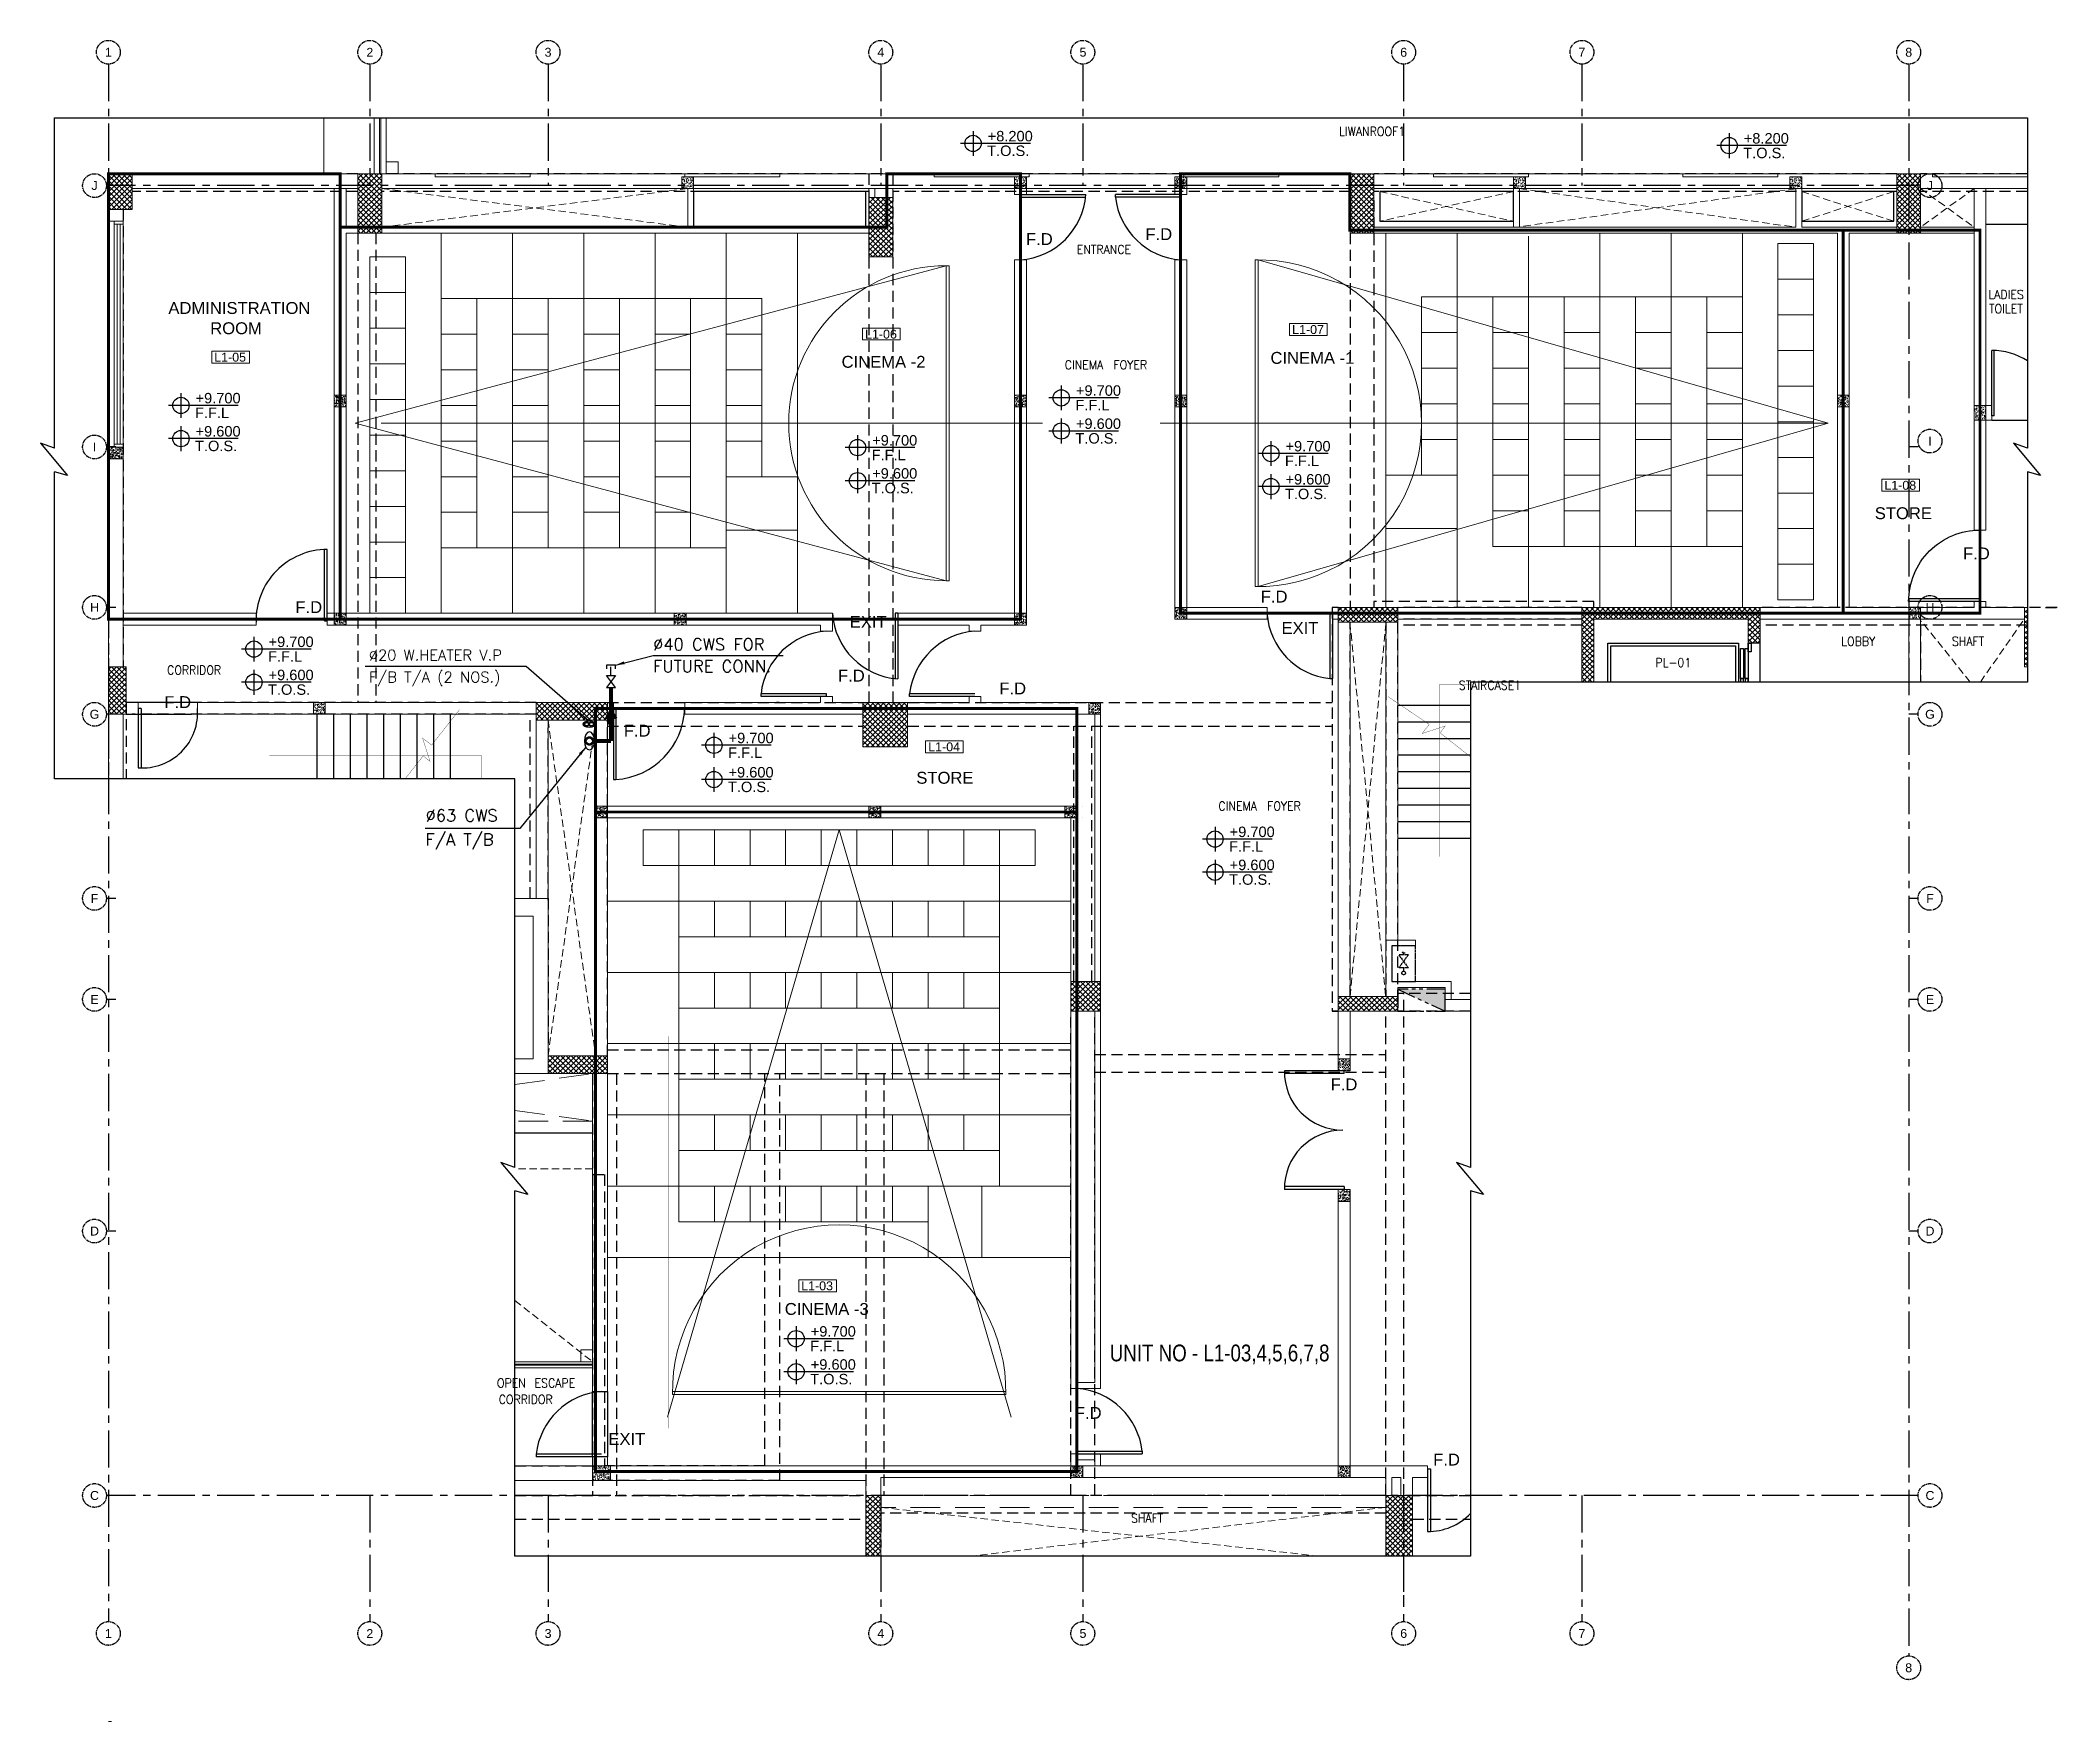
# Model space of a CAD drawing. Header units: millimetres. Extents: x 120409 to 293413, y 279268 to 473550.
# Drawn here: x 192722 to 226706, y 284615 to 312918 of the extents above; entities that cross this region are included whole.
import ezdxf
from ezdxf.enums import TextEntityAlignment as Align

# ---------------------------------------------------------------- set-up
doc = ezdxf.new("R2010")
doc.units = ezdxf.units.MM
doc.header["$LTSCALE"] = 50
doc.header["$MEASUREMENT"] = 0
for name, pattern in [('ACAD_ISO12W100', [22, 12, -3, 0.5, -3, 0.5, -3]), ('BASE PLANS-J 2-4-16$0$CENTER', [2, 1.25, -0.25, 0.25, -0.25]), ('BASE PLANS-J 2-4-16$0$HIDDENX2', [0.75, 0.5, -0.25]), ('BASE PLANS-J 2-4-16$0$PHANTOM2', [1.25, 0.625, -0.125, 0.125, -0.125, 0.125, -0.125]), ('CENTER', [2, 1.25, -0.25, 0.25, -0.25]), ('DASHED2', [9.525, 6.35, -3.175]), ('FF$0$HIDDEN2', [0.1875, 0.125, -0.0625])]:
    doc.linetypes.add(name, pattern=pattern)
for name, color, linetype, lineweight in [('A-LEASING LINE', 255, 'DASHED2', 9), ('A-LEASING NUMBER', 255, 'Continuous', 9), ('BASE PLANS-J 2-4-16$0$A-BLOCK', 255, 'Continuous', 18), ('BASE PLANS-J 2-4-16$0$A-CINEMA DETAILS', 255, 'Continuous', 13), ('BASE PLANS-J 2-4-16$0$A-Concrete post &encasement added 28-3-2011', 255, 'Continuous', 5), ('BASE PLANS-J 2-4-16$0$A-GLASS', 255, 'Continuous', 5), ('BASE PLANS-J 2-4-16$0$A-HIDDEN', 8, 'BASE PLANS-J 2-4-16$0$HIDDENX2', 9), ('BASE PLANS-J 2-4-16$0$A-LOUVERS', 255, 'Continuous', 5), ('BASE PLANS-J 2-4-16$0$A-PROJECTION', 255, 'Continuous', 15), ('BASE PLANS-J 2-4-16$0$S-COL', 255, 'Continuous', 20)]:
    doc.layers.add(name, color=color, linetype=linetype, lineweight=lineweight)
for name, color, linetype in [('A-LEVEL', 255, 'Continuous'), ('A-TEXT', 255, 'Continuous'), ('BASE PLANS-J 2-4-16$0$150120', 255, 'Continuous'), ('BASE PLANS-J 2-4-16$0$A-AXIS', 255, 'Continuous'), ('BASE PLANS-J 2-4-16$0$A-DOOR', 255, 'Continuous'), ('BASE PLANS-J 2-4-16$0$A-TEXT', 255, 'Continuous'), ('BASE PLANS-J 2-4-16$0$AC-Fresh DUCT', 255, 'Continuous'), ('BASE PLANS-J 2-4-16$0$Axis', 8, 'BASE PLANS-J 2-4-16$0$CENTER'), ('BASE PLANS-J 2-4-16$0$BS-TOILET FUR', 255, 'Continuous'), ('BASE PLANS-J 2-4-16$0$ELEV.', 252, 'Continuous'), ('BASE PLANS-J 2-4-16$0$FD', 255, 'Continuous'), ('BASE PLANS-J 2-4-16$0$LIFTS', 8, 'Continuous'), ('BASE PLANS-J 2-4-16$0$P-FIRE-HOSE', 255, 'BASE PLANS-J 2-4-16$0$PHANTOM2'), ('BASE PLANS-J 2-4-16$0$S-COL-HAT', 8, 'Continuous'), ('BASE PLANS-J 2-4-16$0$stair', 8, 'Continuous'), ('CWS', 130, 'Continuous'), ('DIM', 255, 'Continuous'), ('DIM2', 222, 'Continuous'), ('DR ARROW', 6, 'Continuous'), ('FF$0$A-CONCRETE HIDDEN', 8, 'FF$0$HIDDEN2'), ('OUT RETAIL', 253, 'Continuous'), ('P-PIPE-CWS', 80, 'Continuous'), ('P-PIPE-WS-TXT', 3, 'Continuous'), ('P-PP-CWS', 2, 'ACAD_ISO12W100'), ('TBK', 7, 'Continuous')]:
    doc.layers.add(name, color=color, linetype=linetype)
doc.styles.add('ARIAL', font='ARIALUNI.TTF')
doc.styles.add('BASE PLANS-J 2-4-16$0$ARIAL', font='ARIALUNI.TTF')
doc.styles.add('BASE PLANS-J 2-4-16$0$style1', font='arial.ttf')
doc.styles.add('FRAME-ARIAL', font='arial.ttf', dxfattribs={"width": 0.8, "height": 0.35})
doc.styles.add('MECH', font='romans.shx')
doc.styles.add('ROMANS', font='ROMANS.shx', dxfattribs={"width": 0.9})
doc.styles.add('VK', font='arial.ttf', dxfattribs={"width": 0.8})
doc.dimstyles.new('GRAND CINEMA', dxfattribs={"dimtxt": 180, "dimasz": 150, "dimexe": 0, "dimexo": 0, "dimgap": 100, "dimtad": 1, "dimdec": 0, "dimlfac": 0.1, "dimzin": 1, "dimdsep": 46, "dimtxsty": 'MECH', "dimcen": 0.09, "dimdle": 0.2, "dimclrd": 222, "dimclre": 222, "dimclrt": 3, "dimadec": 0, "dimazin": 0, "dimtfac": 1, "dimtdec": 0, "dimtix": 1, "dimtmove": 2, "dimatfit": 3, "dimfxl": 1, "dimtolj": 1, "dimtzin": 0, "dimlwd": -1, "dimarcsym": 0})
doc.dimstyles.new('JAHRA CINEMA', dxfattribs={"dimtxt": 180, "dimasz": 150, "dimexe": 50, "dimexo": 50, "dimgap": 80, "dimtad": 1, "dimdec": 0, "dimlfac": 0.1, "dimzin": 1, "dimdsep": 46, "dimtxsty": 'ROMANS', "dimcen": 0.09, "dimdle": 50, "dimclrd": 222, "dimclre": 222, "dimclrt": 3, "dimadec": 0, "dimazin": 0, "dimtfac": 1, "dimtdec": 0, "dimtix": 1, "dimtmove": 2, "dimatfit": 3, "dimfxl": 0.1, "dimtolj": 1, "dimtzin": 0, "dimlwd": -1, "dimarcsym": 0})
pattern_1 = [(135, (184635.196, 0), (-44.194174, -44.194174), []), (225, (184635.196, 0), (44.194174, -44.194174), [])]
pattern_2 = [(140, (184635.196, 0), (6.275213, 71.726018), [7.5, -82.5]), (85, (184635.196, 0), (-75.219213, -13.875133), [6, -66]), (190.451444, (184635.72, 5.98), (-68.943999, 57.850885), [6.37402, -70.114211]), (136.1842, (184615.2, 1e-15), (16.551928, 106.724133), [11.25, -123.75]), (186.635635, (184616.58, 8.89), (-97.41186, 93.466195), [9.561034, -105.171376]), (81.184164, (184615.2, 1e-15), (-97.41186, 93.466195), [9, -99]), (111, (184620.196, 10), (40.261889, 59.690705), [7.5, -82.5]), (56, (184620.196, 10), (-72.515005, 24.331533), [6, -66]), (161.451445, (184623.55, 14.974), (-32.253115, 84.022238), [6.374019, -70.114211]), (127.5, (184635.196, 0), (-33.2893854, 1.2159855), [0, -65.2, 0, -67, 0, -66.25]), (97.5, (184635.196, 0), (-39.441171, 26.3069537), [0, -38.2, 0, -63.7, 0, -25.25]), (57.5, (184635.196, -22.3), (2.2554872, 53.3822436), [0, -25, 0, -78, 0, -103.5]), (47.5, (184635.196, -32.3), (-10.010498, 58.318617), [0, -32.5, 0, -51.8, 0, -73.5])]

msp = doc.modelspace()

# ---------------------------------------------------------------- texts
at = {"layer": 'A-TEXT', "style": 'ARIAL'}
for s, rotation, p in [('ADMINISTRATION', 359.9958, (194876, 308313)), ('ROOM', 359.9958, (195580, 307972)), ('CINEMA -2', 359.9958, (206206, 307407)), ('CINEMA -1', 0.0042, (213424, 307473)), ('STORE', 359.9958, (223595, 304858)), ('STORE', 359.9958, (207464, 300404)), ('CINEMA -3', 359.9958, (205250, 291462))]:
    msp.add_text(s, height=200, rotation=rotation, dxfattribs=at).set_placement(p)
at = {"layer": 'BASE PLANS-J 2-4-16$0$A-TEXT', "style": 'BASE PLANS-J 2-4-16$0$ARIAL'}
for p in [(206344, 303030), (213610, 302926), (202281, 289273)]:
    msp.add_text('EXIT', height=200, rotation=359.9958, dxfattribs=at).set_placement(p)
at = {"layer": 'BASE PLANS-J 2-4-16$0$FD', "style": 'BASE PLANS-J 2-4-16$0$ARIAL'}
for p in [(209310, 309473), (211320, 309556), (225081, 304181), (213261, 303454), (197014, 303277), (206146, 302123), (194808, 301678), (208861, 301908), (202541, 301197), (214437, 295242), (210132, 289712), (216163, 288926)]:
    msp.add_text('F.D', height=200, rotation=0.0042, dxfattribs=at).set_placement(p)
at = {"layer": 'OUT RETAIL', "style": 'ROMANS', "width": 0.9}
for tag, p in [('LIWANROOF1', (215135, 311386, 0)), ('ENTRANCE', (210622, 309398)), ('LADIES', (225805, 308640)), ('TOILET', (225802, 308400)), ('CINEMA', (210286, 307456)), ('FOYER', (211065, 307456)), ('LOBBY', (223317, 302801)), ('SHAFT', (225165, 302801)), ('PL-01', (220205, 302444)), ('CORRIDOR', (195309, 302318)), ('STAIRCASE1', (217118, 302061)), ('CINEMA', (212873, 300027)), ('FOYER', (213652, 300027)), ('OPEN', (200649, 290315)), ('ESCAPE', (201381, 290315)), ('CORRIDOR', (200890, 290039)), ('SHAFT', (211349, 288040, 0))]:
    msp.add_attdef(tag, text='ROOM', height=150, rotation=0, dxfattribs=at).set_placement(p, align=Align.MIDDLE_CENTER)
at = {"layer": 'P-PIPE-WS-TXT'}
for s, height, style, p in [('%%C40 CWS FOR ', 200.62, 'MECH', (203035, 302651, 0)), ('%%C20 W.HEATER V.P', 180, 'ROMANS', (198251, 302479)), ('FUTURE CONN.', 200.62, 'MECH', (203035, 302281, 0)), ('F/B T/A (2 NOS.)', 180, 'ROMANS', (198251, 302108)), ('%%C63 CWS', 200.6, 'MECH', (199205, 299770)), ('F/A T/B', 200.6, 'MECH', (199205, 299363))]:
    msp.add_text(s, height=height, dxfattribs=dict(at, style=style)).set_placement(p)
at = {"layer": 'TBK', "color": 4, "style": 'FRAME-ARIAL', "width": 0.8}
msp.add_text('UNIT NO - L1-03,4,5,6,7,8 ', height=282.24, dxfattribs=at).set_placement((210719, 290680))

# ---------------------------------------------------------------- blocks, each defined once
blk = doc.blocks.new('BASE PLANS-J 2-4-16$0$ax-new')
at = {"layer": 'BASE PLANS-J 2-4-16$0$Axis', "ltscale": 10}
for p, q in [((-139622, 419318), (-139622, 393099)), ((-135222, 419318), (-135222, 417273)), ((-132222, 419318), (-132222, 417273)), ((-126622, 419318), (-126622, 417273)), ((-123222, 419318), (-123222, 417273)), ((-117822, 419318), (-117822, 417273)), ((-114822, 419318), (-114822, 417273)), ((-109322, 419318), (-109322, 392521)), ((-109164, 417273), (-139655, 417273)), ((-139494, 412873), (-139655, 412873)), ((-109164, 412873), (-109322, 412873)), ((-139494, 410173), (-139655, 410173)), ((-109164, 410173), (-109322, 410173)), ((-139494, 408373), (-139655, 408373)), ((-109164, 408373), (-109322, 408373)), ((-139494, 405273), (-139655, 405273)), ((-109164, 405273), (-109322, 405273)), ((-139494, 403573), (-139655, 403573)), ((-109164, 403573), (-109322, 403573)), ((-139494, 399673), (-139655, 399673)), ((-109164, 399673), (-109322, 399673)), ((-109164, 395223), (-139655, 395223)), ((-135222, 395223), (-135222, 393099)), ((-132222, 395223), (-132222, 393099)), ((-126622, 395223), (-126622, 393099)), ((-123222, 395223), (-123222, 393099)), ((-117822, 395223), (-117822, 393099)), ((-114822, 395223), (-114822, 393099))]:
    blk.add_line(p, q, dxfattribs=at)
at = {"layer": 'BASE PLANS-J 2-4-16$0$Axis'}
for centre in [(-139622, 419518), (-135222, 419518), (-132222, 419518), (-126622, 419518), (-123222, 419518), (-117822, 419518), (-114822, 419518), (-109322, 419518), (-139855, 417273), (-108964, 417273), (-139855, 412873), (-108964, 412972), (-139855, 410173), (-108964, 410173), (-139855, 408373), (-108964, 408373), (-139855, 405273), (-108964, 405273), (-139855, 403573), (-108964, 403573), (-139855, 399673), (-108964, 399673), (-139855, 395222), (-108964, 395222), (-139622, 392899), (-135222, 392899), (-132222, 392899), (-126622, 392899), (-123222, 392899), (-117822, 392899), (-114822, 392899), (-109322, 392321)]:
    blk.add_circle(centre, 200, dxfattribs=at)
at = {"layer": 'BASE PLANS-J 2-4-16$0$Axis', "style": 'BASE PLANS-J 2-4-16$0$style1'}
for s, p in [('1', (-139622, 419518)), ('2', (-135222, 419518)), ('3', (-132222, 419518)), ('4', (-126622, 419518)), ('5', (-123219, 419518)), ('6', (-117822, 419518)), ('7', (-114822, 419518)), ('8', (-109322, 419518)), ('J', (-139855, 417273)), ('J', (-108964, 417273)), ('I', (-139855, 412873)), ('I', (-108964, 412972)), ('H', (-139855, 410173)), ('H', (-108964, 410173)), ('G', (-139855, 408373)), ('G', (-108964, 408373)), ('F', (-139855, 405273)), ('F', (-108964, 405273)), ('E', (-139855, 403573)), ('E', (-108964, 403573)), ('D', (-139855, 399673)), ('D', (-108964, 399673)), ('C', (-139855, 395222)), ('C', (-108964, 395222)), ('1', (-139622, 392899)), ('2', (-135222, 392899)), ('3', (-132222, 392899)), ('4', (-126622, 392899)), ('5', (-123219, 392899)), ('6', (-117822, 392899)), ('7', (-114822, 392899)), ('8', (-109322, 392321))]:
    blk.add_text(s, height=150, dxfattribs=at).set_placement(p, align=Align.MIDDLE)
blk = doc.blocks.new('BASE PLANS-J 2-4-16$0$DOOR SINGLE1')
at = {"layer": 'BASE PLANS-J 2-4-16$0$A-DOOR'}
for p, q in [((-11552.4, 19407.6), (-11555.3, 19407.6)), ((-11555.3, 19407.6), (-11555.3, 19327.6)), ((-11552.4, 19407.6), (-11552.4, 19327.6))]:
    blk.add_line(p, q, dxfattribs=at)
blk.add_arc((-11555.3, 19407.6), 80, 270, 0, dxfattribs=at)
blk = doc.blocks.new('BASE PLANS-J 2-4-16$0$fc1')
at = {"layer": 'BASE PLANS-J 2-4-16$0$P-FIRE-HOSE'}
for p, q in [((152, 200), (113, 200)), ((370, 200), (425, 200))]:
    blk.add_line(p, q, dxfattribs=at)
for points in [[(0, 0), (600, 0), (600, 400), (0, 400)], [(370, 280), (370, 120), (152, 280), (152, 120)]]:
    blk.add_lwpolyline(points, close=True, dxfattribs=at)
blk.add_circle((455, 200), 30.6, dxfattribs=at)
for centre, radius, start, end in [((134, 188), 23.9, 148.913, 211.087), ((90, 214), 26.5, 328.913, 26.8513)]:
    blk.add_arc(centre, radius, start, end, dxfattribs=at)
blk = doc.blocks.new('BASE PLANS-J 2-4-16$0$fcd')
at = {"layer": 'BASE PLANS-J 2-4-16$0$P-FIRE-HOSE'}
h = blk.add_hatch(color=256, dxfattribs=at)
h.dxf.hatch_style = 1
h.paths.add_polyline_path([(-80, 0), (-80, -37), (0, -37), (-33.5, -21.5), (-34.2, -21.2), (-34.9, -20.9)])
blk.add_line((0, -37), (-80, 0), dxfattribs=at)
blk.add_lwpolyline([(-80, -37), (0, -37), (0, 0), (-80, 0)], close=True, dxfattribs=at)
blk = doc.blocks.new('LEASING')
at = {"layer": 'A-LEASING NUMBER'}
blk.add_lwpolyline([(271, 87), (799, 87), (799, 255), (271, 255)], close=True, dxfattribs=at)
at = {"layer": 'A-LEASING NUMBER', "style": 'ARIAL'}
blk.add_attdef('4TH-01', text='', height=100, dxfattribs=at).set_placement((530, 170), align=Align.MIDDLE_CENTER)
blk = doc.blocks.new('HK')
for points in [[(82.2, 0), (-17.8, 0)], [(0, 17.8), (0, -17.8)]]:
    blk.add_lwpolyline(points)
blk.add_circle((0, 0), 11.7)
at = {"style": 'VK'}
for tag, p in [('REL', (21, 3)), ('APS', (20.2, -18))]:
    blk.add_attdef(tag, p, '', height=15, dxfattribs=at)
blk = doc.blocks.new('A$C15096C43')
at = {"layer": 'FF$0$A-CONCRETE HIDDEN', "ltscale": 30}
for p, q in [((3800, 600), (0, 600)), ((20503, 600), (4200, 600)), ((12400, 600), (12400, -8300)), ((12800, 600), (12800, -8300)), ((29700, 600), (20903, 600)), ((31897, 600), (30100, 600)), ((-400, 0), (-400, -7700)), ((-150, 0), (-150, -7700)), ((3800, 300), (0, 300)), ((12400, 300), (4200, 300)), ((20503, 300), (12800, 300)), ((29699, 300), (20899, 300)), ((20899, 150), (20899, -6700)), ((31897, 300), (30100, 300)), ((3800, -400), (3800, -8300)), ((4100, -400), (4100, -8300)), ((20499, -400), (20499, -6700)), ((32400, -6700), (27400, -6700)), ((32200, -6700), (32440, -6700)), ((20499, -13250), (20499, -6950)), ((21099, -6950), (21099, -13250)), ((21298, -6950), (21299, -13500)), ((31900, -7000), (27400, -7000)), ((29900, -7000), (29900, -7957)), ((30099, -7000), (30099, -7957)), ((6799, -8300), (-100, -8300)), ((-100, -8300), (-100, -9584)), ((7999, -8300), (20199, -8300)), ((-400, -8500), (-400, -9584)), ((6799, -8500), (-1, -8500)), ((6700, -11600), (6700, -8500)), ((7000, -11629), (7000, -8729)), ((7798, -14250), (7798, -8600)), ((7998, -14250), (7998, -8600)), ((7999, -8700), (12300, -8700)), ((13050, -8700), (20199, -8700)), ((15850, -13000), (15850, -8700)), ((16150, -13000), (16150, -8700)), ((7000, -11600), (7000, -14200)), ((20300, -13250), (20299, -13250)), ((22526, -13200), (21299, -13200)), ((21401, -21650), (21401, -13200)), ((20300, -13500), (20199, -13500)), ((21101, -21650), (21101, -13500)), ((22526, -13500), (21299, -13500)), ((21303, -13290), (21303, -13290)), ((15800, -21650), (15800, -13600)), ((16200, -21650), (16200, -13600)), ((7999, -14150), (15800, -14150)), ((16200, -14225), (21100, -14225)), ((7750, -14550), (7750, -21650)), ((7999, -14550), (15800, -14550)), ((8150, -14550), (8150, -21650)), ((10650, -21150), (10650, -14550, 0)), ((10900, -21400), (10900, -14550, 0)), ((12349, -14550), (12349, -21650)), ((12650, -14550), (12650, -21650)), ((16200, -14525), (21100, -14525)), ((7750, -16250), (7750, -21150)), ((7750, -16250), (7950, -16250)), ((7950, -16250), (7950, -21150)), ((6443, -21150), (7750, -21150)), ((6443, -21150), (7750, -21150)), ((10900, -21400), (7750, -21400)), ((10650, -21150), (7950, -21150)), ((6443, -21650), (12299, -21650)), ((21101, -21650), (12600, -21650)), ((21211, -21650), (22526, -21650)), ((6443, -22050), (12350, -22050)), ((21101, -21950), (12600, -21950)), ((21550, -22050), (22526, -22050)), ((21400, -23050), (21400, -23569))]:
    blk.add_line(p, q, dxfattribs=at)
for points in [[(20300, -6700), (20199, -6700), (20199, -13500), (20300, -13500)], [(24600, -6700), (24600, -6600), (20900, -6600)], [(24400, -6700), (21300, -6700)], [(24400, -6900), (21300, -6900)], [(24400, -7000), (21300, -7000)]]:
    blk.add_lwpolyline(points, dxfattribs=at)
blk = doc.blocks.new('G.V')
at = {"layer": 'P-PIPE-CWS', "ltscale": 10000}
for p, q in [((-101, -78), (-101, 78)), ((-101, 78), (101, -78)), ((101, 78), (-101, -78)), ((101, -78), (101, 78))]:
    blk.add_line(p, q, dxfattribs=at)
blk = doc.blocks.new('A$C4A371C8E')
at = {"color": 3}
for p, q in [((-178, -78), (-178, 78)), ((-178, 78), (-116, 78)), ((0, 0), (-147, 0)), ((-116, -78), (-178, -78))]:
    blk.add_line(p, q, dxfattribs=at)
blk = doc.blocks.new('A$C027B4A41')
at = {"color": 3}
blk.add_line((0, 1), (0, -73), dxfattribs=at)
at = {"color": 3, "rotation": 270}
blk.add_blockref('A$C4A371C8E', (0, 202), dxfattribs=at)
at = {"color": 5, "rotation": 90}
blk.add_blockref('G.V', (0, 101), dxfattribs=at)
blk = doc.blocks.new('A$C4FB46D17')
at = {"layer": 'DR ARROW'}
h = blk.add_hatch(color=3, dxfattribs=at)
h.paths.add_polyline_path([(0, 0), (0.233, -0.136), (0.233, 0.136)])
h.paths.add_polyline_path([(0.233, -0.048), (0.379, -0.048), (0.379, 0.048), (0.233, 0.048)])
at = {"layer": 'DR ARROW', "color": 3}
for p, q in [((0, 0), (0.233, 0.136)), ((0, 0), (0.233, -0.136)), ((0.233, 0.136), (0.233, -0.106)), ((0.233, -0.136), (0.233, 0.106)), ((0.379, 0.048), (0.233, 0.048)), ((0.233, -0.106), (0, 0)), ((0, 0), (0, 0))]:
    blk.add_line(p, q, dxfattribs=at)
blk.add_lwpolyline([(0.379, -0.048), (0.233, -0.048), (0.233, 0.048), (0.379, 0.048)], close=True, dxfattribs=at)

# ---------------------------------------------------------------- hatches: boundary and pattern name
at = {"layer": 'BASE PLANS-J 2-4-16$0$A-Concrete post &encasement added 28-3-2011', "ltscale": 15}
h = msp.add_hatch(dxfattribs=at)
h.set_pattern_fill('AR-CONC', color=256, scale=10, angle=90)
h.set_pattern_definition([(140, (179035.614, -0.0003), (6.275213, 71.726018), [7.5, -82.5]), (85, (179035.614, -0.0003), (-75.219213, -13.875133), [6, -66]), (190.451444, (179036.14, 5.98), (-68.943999, 57.850885), [6.37402, -70.114211]), (136.1842, (179015.61, -0.0003), (16.551928, 106.724133), [11.25, -123.75]), (186.635635, (179016.99, 8.89), (-97.41186, 93.466195), [9.561034, -105.171376]), (81.184164, (179015.61, -0.0003), (-97.41186, 93.466195), [9, -99]), (111, (179020.614, 10), (40.261889, 59.690705), [7.5, -82.5]), (56, (179020.614, 10), (-72.515005, 24.331533), [6, -66]), (161.451445, (179023.97, 14.974), (-32.253115, 84.022238), [6.374019, -70.114211]), (127.5, (179035.614, -0.0003), (-33.2893854, 1.2159855), [0, -65.2, 0, -67, 0, -66.25]), (97.5, (179035.614, -0.0003), (-39.441171, 26.3069537), [0, -38.2, 0, -63.7, 0, -25.25]), (57.5, (179035.614, -22.3), (2.2554872, 53.3822436), [0, -25, 0, -78, 0, -103.5]), (47.5, (179035.614, -32.3), (-10.010498, 58.318617), [0, -32.5, 0, -51.8, 0, -73.5])])
h.paths.add_polyline_path([(203516, 310623), (203716, 310623), (203716, 310423), (203516, 310423)])
h = msp.add_hatch(dxfattribs=at)
h.set_pattern_fill('AR-CONC', color=256, scale=10, angle=90)
h.set_pattern_definition(pattern_2)
h.paths.add_polyline_path([(209116, 310623), (209316, 310623), (209316, 310423), (209116, 310423)])
h = msp.add_hatch(dxfattribs=at)
h.set_pattern_fill('AR-CONC', color=256, scale=10, angle=90)
h.set_pattern_definition(pattern_2)
h.paths.add_polyline_path([(211816, 310623), (212016, 310623), (212016, 310423), (211816, 310423)])
h = msp.add_hatch(dxfattribs=at)
h.set_pattern_fill('AR-CONC', color=256, scale=10, angle=90)
h.set_pattern_definition([(140, (193035.41, -2e-05), (6.275213, 71.726018), [7.5, -82.5]), (85, (193035.41, -2e-05), (-75.219213, -13.875133), [6, -66]), (190.451444, (193035.935, 5.98), (-68.943999, 57.850885), [6.37402, -70.114211]), (136.1842, (193015.41, -2e-05), (16.551928, 106.724133), [11.25, -123.75]), (186.635635, (193016.79, 8.89), (-97.41186, 93.466195), [9.561034, -105.171376]), (81.184164, (193015.41, -2e-05), (-97.41186, 93.466195), [9, -99]), (111, (193020.41, 10), (40.261889, 59.690705), [7.5, -82.5]), (56, (193020.41, 10), (-72.515005, 24.331533), [6, -66]), (161.451445, (193023.77, 14.974), (-32.253115, 84.022238), [6.374019, -70.114211]), (127.5, (193035.412, -2e-05), (-33.2893854, 1.2159855), [0, -65.2, 0, -67, 0, -66.25]), (97.5, (193035.412, -2e-05), (-39.441171, 26.3069537), [0, -38.2, 0, -63.7, 0, -25.25]), (57.5, (193035.412, -22.3), (2.2554872, 53.3822436), [0, -25, 0, -78, 0, -103.5]), (47.5, (193035.41, -32.3), (-10.010498, 58.318617), [0, -32.5, 0, -51.8, 0, -73.5])])
h.paths.add_polyline_path([(217516, 310623), (217716, 310623), (217716, 310423), (217516, 310423)])
h = msp.add_hatch(dxfattribs=at)
h.set_pattern_fill('AR-CONC', color=256, scale=10, angle=90)
h.set_pattern_definition([(140, (197686.386, 0.0002), (6.275213, 71.726018), [7.5, -82.5]), (85, (197686.386, 0.0002), (-75.219213, -13.875133), [6, -66]), (190.451444, (197686.91, 5.98), (-68.943999, 57.850885), [6.37402, -70.114211]), (136.1842, (197666.39, 0.0002), (16.551928, 106.724133), [11.25, -123.75]), (186.635635, (197667.76, 8.89), (-97.41186, 93.466195), [9.561034, -105.171376]), (81.184164, (197666.39, 0.0002), (-97.41186, 93.466195), [9, -99]), (111, (197671.386, 10), (40.261889, 59.690705), [7.5, -82.5]), (56, (197671.386, 10), (-72.515005, 24.331533), [6, -66]), (161.451445, (197674.74, 14.974), (-32.253115, 84.022238), [6.374019, -70.114211]), (127.5, (197686.386, 0.0002), (-33.2893854, 1.2159855), [0, -65.2, 0, -67, 0, -66.25]), (97.5, (197686.386, 0.0002), (-39.441171, 26.3069537), [0, -38.2, 0, -63.7, 0, -25.25]), (57.5, (197686.386, -22.3), (2.2554872, 53.3822436), [0, -25, 0, -78, 0, -103.5]), (47.5, (197686.386, -32.3), (-10.010498, 58.318617), [0, -32.5, 0, -51.8, 0, -73.5])])
h.paths.add_polyline_path([(222167, 310623), (222367, 310623), (222367, 310423), (222167, 310423)])
h = msp.add_hatch(dxfattribs=at)
h.set_pattern_fill('AR-CONC', color=256, scale=10, angle=90)
h.set_pattern_definition(pattern_2)
h.paths.add_polyline_path([(197666, 306948), (197866, 306948), (197866, 306748), (197666, 306748)])
h = msp.add_hatch(dxfattribs=at)
h.set_pattern_fill('AR-CONC', color=256, scale=10, angle=90)
h.set_pattern_definition(pattern_2)
h.paths.add_polyline_path([(209116, 306948), (209316, 306948), (209316, 306748), (209116, 306748)])
h = msp.add_hatch(dxfattribs=at)
h.set_pattern_fill('AR-CONC', color=256, scale=10, angle=90)
h.set_pattern_definition(pattern_2)
h.paths.add_polyline_path([(211816, 306948), (212016, 306948), (212016, 306748), (211816, 306748)])
h = msp.add_hatch(dxfattribs=at)
h.set_pattern_fill('AR-CONC', color=256, scale=10, angle=90)
h.set_pattern_definition(pattern_2)
h.paths.add_polyline_path([(222966, 306948), (223166, 306948), (223166, 306748), (222966, 306748)])
h = msp.add_hatch(dxfattribs=at)
h.set_pattern_fill('AR-CONC', color=256, scale=10, angle=90)
h.set_pattern_definition(pattern_2)
h.paths.add_polyline_path([(225266, 306773), (225466, 306773), (225466, 306523), (225266, 306523)])
h = msp.add_hatch(dxfattribs=at)
h.set_pattern_fill('AR-CONC', color=256, scale=10, angle=90)
h.set_pattern_definition(pattern_2)
h.paths.add_polyline_path([(193866, 306072), (194116, 306072), (194116, 305872), (193866, 305872)])
h = msp.add_hatch(dxfattribs=at)
h.set_pattern_fill('AR-CONC', color=256, scale=10, angle=90)
h.set_pattern_definition(pattern_2)
h.paths.add_polyline_path([(197666, 303273), (197866, 303273), (197866, 303073), (197666, 303073)])
h = msp.add_hatch(dxfattribs=at)
h.set_pattern_fill('AR-CONC', color=256, scale=10, angle=90)
h.set_pattern_definition(pattern_2)
h.paths.add_polyline_path([(203391, 303273), (203591, 303273), (203591, 303073), (203391, 303073)])
h = msp.add_hatch(dxfattribs=at)
h.set_pattern_fill('AR-CONC', color=256, scale=10, angle=90)
h.set_pattern_definition(pattern_2)
h.paths.add_polyline_path([(209116, 303273), (209316, 303273), (209316, 303073), (209116, 303073)])
h = msp.add_hatch(dxfattribs=at)
h.set_pattern_fill('AR-CONC', color=256, scale=10, angle=90)
h.set_pattern_definition(pattern_2)
h.paths.add_polyline_path([(211816, 303373), (212016, 303373), (212016, 303173), (211816, 303173)])
h = msp.add_hatch(dxfattribs=at)
h.set_pattern_fill('AR-CONC', color=256, scale=10, angle=90)
h.set_pattern_definition(pattern_2)
h.paths.add_polyline_path([(224166, 303373), (224366, 303373), (224366, 303173), (224166, 303173)])
h = msp.add_hatch(dxfattribs=at)
h.set_pattern_fill('AR-CONC', color=256, scale=10, angle=90)
h.set_pattern_definition([(140, (175285.065, 1745), (6.275213, 71.726018), [7.5, -82.5]), (85, (175285.065, 1745), (-75.219213, -13.875133), [6, -66]), (190.451444, (175285.59, 1750.976), (-68.943999, 57.850885), [6.37402, -70.114211]), (136.1842, (175265.065, 1745), (16.551928, 106.724133), [11.25, -123.75]), (186.635635, (175266.44, 1753.89), (-97.41186, 93.466195), [9.561034, -105.171376]), (81.184164, (175265.07, 1745), (-97.41186, 93.466195), [9, -99]), (111, (175270.065, 1755), (40.261889, 59.690705), [7.5, -82.5]), (56, (175270.065, 1755), (-72.515005, 24.331533), [6, -66]), (161.451445, (175273.42, 1759.97), (-32.253115, 84.022238), [6.374019, -70.114211]), (127.5, (175285.065, 1745), (-33.2893854, 1.2159855), [0, -65.2, 0, -67, 0, -66.25]), (97.5, (175285.065, 1745), (-39.441171, 26.3069537), [0, -38.2, 0, -63.7, 0, -25.25]), (57.5, (175285.065, 1722.7), (2.2554872, 53.3822436), [0, -25, 0, -78, 0, -103.5]), (47.5, (175285.065, 1712.7), (-10.010498, 58.318617), [0, -32.5, 0, -51.8, 0, -73.5])])
h.paths.add_polyline_path([(197316, 301773), (197516, 301773), (197516, 301573), (197316, 301573)])
h = msp.add_hatch(dxfattribs=at)
h.set_pattern_fill('AR-CONC', color=256, scale=10, angle=90)
h.set_pattern_definition([(140, (184935.17, 0.0004), (6.275213, 71.726018), [7.5, -82.5]), (85, (184935.17, 0.0004), (-75.219213, -13.875133), [6, -66]), (190.451444, (184935.69, 5.98), (-68.943999, 57.850885), [6.37402, -70.114211]), (136.1842, (184915.17, 0.0004), (16.551928, 106.724133), [11.25, -123.75]), (186.635635, (184916.55, 8.89), (-97.41186, 93.466195), [9.561034, -105.171376]), (81.184164, (184915.17, 0.0004), (-97.41186, 93.466195), [9, -99]), (111, (184920.17, 10), (40.261889, 59.690705), [7.5, -82.5]), (56, (184920.17, 10), (-72.515005, 24.331533), [6, -66]), (161.451445, (184923.524, 14.975), (-32.253115, 84.022238), [6.374019, -70.114211]), (127.5, (184935.169, 0.0004), (-33.2893854, 1.2159855), [0, -65.2, 0, -67, 0, -66.25]), (97.5, (184935.17, 0.0004), (-39.441171, 26.3069537), [0, -38.2, 0, -63.7, 0, -25.25]), (57.5, (184935.17, -22.3), (2.2554872, 53.3822436), [0, -25, 0, -78, 0, -103.5]), (47.5, (184935.17, -32.3), (-10.010498, 58.318617), [0, -32.5, 0, -51.8, 0, -73.5])])
h.paths.add_polyline_path([(210366, 301773), (210565, 301773), (210565, 301573), (210366, 301573)])
h = msp.add_hatch(dxfattribs=at)
h.set_pattern_fill('AR-CONC', color=256, scale=10, angle=90)
h.set_pattern_definition([(140, (180035.155, 2e-09), (6.275213, 71.726018), [7.5, -82.5]), (85, (180035.155, 2e-09), (-75.219213, -13.875133), [6, -66]), (190.451444, (180035.68, 5.98), (-68.943999, 57.850885), [6.37402, -70.114211]), (136.1842, (180015.155, 2e-09), (16.551928, 106.724133), [11.25, -123.75]), (186.635635, (180016.53, 8.89), (-97.41186, 93.466195), [9.561034, -105.171376]), (81.184164, (180015.16, 2e-09), (-97.41186, 93.466195), [9, -99]), (111, (180020.155, 10), (40.261889, 59.690705), [7.5, -82.5]), (56, (180020.155, 10), (-72.515005, 24.331533), [6, -66]), (161.451445, (180023.51, 14.974), (-32.253115, 84.022238), [6.374019, -70.114211]), (127.5, (180035.155, 2e-09), (-33.2893854, 1.2159855), [0, -65.2, 0, -67, 0, -66.25]), (97.5, (180035.155, 2e-09), (-39.441171, 26.3069537), [0, -38.2, 0, -63.7, 0, -25.25]), (57.5, (180035.155, -22.3), (2.2554872, 53.3822436), [0, -25, 0, -78, 0, -103.5]), (47.5, (180035.155, -32.3), (-10.010498, 58.318617), [0, -32.5, 0, -51.8, 0, -73.5])])
h.paths.add_polyline_path([(202066, 300028), (202266, 300028), (202266, 299828), (202066, 299828)])
h = msp.add_hatch(dxfattribs=at)
h.set_pattern_fill('AR-CONC', color=256, scale=10, angle=90)
h.set_pattern_definition(pattern_2)
h.paths.add_polyline_path([(206666, 300028), (206866, 300028), (206866, 299828), (206666, 299828)])
h = msp.add_hatch(dxfattribs=at)
h.set_pattern_fill('AR-CONC', color=256, scale=10, angle=90)
h.set_pattern_definition([(140, (187934.736, -0.03), (6.275213, 71.726018), [7.5, -82.5]), (85, (187934.736, -0.03), (-75.219213, -13.875133), [6, -66]), (190.451444, (187935.26, 5.95), (-68.943999, 57.850885), [6.37402, -70.114211]), (136.1842, (187914.74, -0.03), (16.551928, 106.724133), [11.25, -123.75]), (186.635635, (187916.12, 8.87), (-97.41186, 93.466195), [9.561034, -105.171376]), (81.184164, (187914.74, -0.03), (-97.41186, 93.466195), [9, -99]), (111, (187919.736, 9.97), (40.261889, 59.690705), [7.5, -82.5]), (56, (187919.736, 9.97), (-72.515005, 24.331533), [6, -66]), (161.451445, (187923.09, 14.946), (-32.253115, 84.022238), [6.374019, -70.114211]), (127.5, (187934.736, -0.028), (-33.2893854, 1.2159855), [0, -65.2, 0, -67, 0, -66.25]), (97.5, (187934.736, -0.028), (-39.441171, 26.3069537), [0, -38.2, 0, -63.7, 0, -25.25]), (57.5, (187934.736, -22.328), (2.2554872, 53.3822436), [0, -25, 0, -78, 0, -103.5]), (47.5, (187934.736, -32.33), (-10.010498, 58.318617), [0, -32.5, 0, -51.8, 0, -73.5])])
h.paths.add_polyline_path([(209966, 300028), (210166, 300028), (210166, 299828), (209966, 299828)])
h = msp.add_hatch(dxfattribs=at)
h.set_pattern_fill('AR-CONC', color=256, scale=10, angle=90)
h.set_pattern_definition(pattern_2)
h.paths.add_polyline_path([(214566, 295773), (214766, 295773), (214766, 295573), (214566, 295573)])
h = msp.add_hatch(dxfattribs=at)
h.set_pattern_fill('AR-CONC', color=256, scale=10, angle=90)
h.set_pattern_definition(pattern_2)
h.paths.add_polyline_path([(214566, 293573), (214766, 293573), (214766, 293373), (214566, 293373)])
h = msp.add_hatch(dxfattribs=at)
h.set_pattern_fill('AR-CONC', color=256, scale=10, angle=90)
h.set_pattern_definition(pattern_2)
h.paths.add_polyline_path([(202016, 288923), (202316, 288923), (202316, 288673), (202016, 288673)])
h = msp.add_hatch(dxfattribs=at)
h.set_pattern_fill('AR-CONC', color=256, scale=10, angle=90)
h.set_pattern_definition(pattern_2)
h.paths.add_polyline_path([(210066, 288923), (210266, 288923), (210266, 288723), (210066, 288723)])
h = msp.add_hatch(dxfattribs=at)
h.set_pattern_fill('AR-CONC', color=256, scale=10, angle=90)
h.set_pattern_definition([(140, (189135.135, -0.0003), (6.275213, 71.726018), [7.5, -82.5]), (85, (189135.135, -0.0003), (-75.219213, -13.875133), [6, -66]), (190.451444, (189135.66, 5.98), (-68.943999, 57.850885), [6.37402, -70.114211]), (136.1842, (189115.135, -0.0003), (16.551928, 106.724133), [11.25, -123.75]), (186.635635, (189116.51, 8.89), (-97.41186, 93.466195), [9.561034, -105.171376]), (81.184164, (189115.13, -0.0003), (-97.41186, 93.466195), [9, -99]), (111, (189120.135, 10), (40.261889, 59.690705), [7.5, -82.5]), (56, (189120.135, 10), (-72.515005, 24.331533), [6, -66]), (161.451445, (189123.49, 14.974), (-32.253115, 84.022238), [6.374019, -70.114211]), (127.5, (189135.135, -0.0003), (-33.2893854, 1.2159855), [0, -65.2, 0, -67, 0, -66.25]), (97.5, (189135.135, -0.0003), (-39.441171, 26.3069537), [0, -38.2, 0, -63.7, 0, -25.25]), (57.5, (189135.135, -22.3), (2.2554872, 53.3822436), [0, -25, 0, -78, 0, -103.5]), (47.5, (189135.135, -32.3), (-10.010498, 58.318617), [0, -32.5, 0, -51.8, 0, -73.5])])
h.paths.add_polyline_path([(214565, 288923), (214766, 288923), (214766, 288723), (214565, 288723)])
at = {"layer": 'BASE PLANS-J 2-4-16$0$S-COL-HAT', "ltscale": 15}
h = msp.add_hatch(dxfattribs=at)
h.set_pattern_fill('ANSI37', color=256, scale=500, angle=90)
h.set_pattern_definition(pattern_1)
h.paths.add_polyline_path([(193866, 310073), (194266, 310073), (194266, 310673), (193866, 310673)])
h = msp.add_hatch(dxfattribs=at)
h.set_pattern_fill('ANSI37', color=256, scale=500, angle=90)
h.set_pattern_definition(pattern_1)
h.paths.add_polyline_path([(198466, 310673), (198066, 310673), (198066, 309673), (198466, 309673)])
h = msp.add_hatch(dxfattribs=at)
h.set_pattern_fill('ANSI37', color=256, scale=500, angle=90)
h.set_pattern_definition(pattern_1)
h.paths.add_polyline_path([(215165, 310673), (214765, 310673), (214765, 309673), (215165, 309673)])
h = msp.add_hatch(dxfattribs=at)
h.set_pattern_fill('ANSI37', color=256, scale=500, angle=90)
h.set_pattern_definition(pattern_1)
h.paths.add_polyline_path([(224366, 310673), (223966, 310673), (223966, 309673), (224366, 309673)])
h = msp.add_hatch(dxfattribs=at)
h.set_pattern_fill('ANSI37', color=256, scale=500, angle=90)
h.set_pattern_definition(pattern_1)
h.paths.add_polyline_path([(207066, 310273), (206666, 310273), (206666, 309273), (207066, 309273)])
h = msp.add_hatch(dxfattribs=at)
h.set_pattern_fill('ANSI37', color=256, scale=500, angle=90)
h.set_pattern_definition(pattern_1)
h.paths.add_polyline_path([(214566, 303373), (214566, 303123), (215566, 303123), (215566, 303373)])
h = msp.add_hatch(dxfattribs=at)
h.set_pattern_fill('ANSI37', color=256, scale=500, angle=90)
h.set_pattern_definition(pattern_1)
h.paths.add_polyline_path([(218666, 302116), (218866, 302116), (218866, 303173), (221466, 303173), (221466, 302773), (221666, 302773), (221666, 303373), (218666, 303373)])
h = msp.add_hatch(dxfattribs=at)
h.set_pattern_fill('ANSI37', color=256, scale=500, angle=90)
h.set_pattern_definition(pattern_1)
h.paths.add_polyline_path([(226163, 302373), (226163, 303373), (226116, 303373), (226116, 302373)])
h = msp.add_hatch(dxfattribs=at)
h.set_pattern_fill('ANSI37', color=256, scale=500, angle=90)
h.set_pattern_definition(pattern_1)
h.paths.add_polyline_path([(194166, 302373), (193866, 302373), (193866, 301573), (194166, 301573)])
h = msp.add_hatch(dxfattribs=at)
h.set_pattern_fill('ANSI37', color=256, scale=500, angle=90)
h.set_pattern_definition(pattern_1)
h.paths.add_polyline_path([(201066, 301773), (201066, 301473), (202266, 301473), (202266, 301773)])
h = msp.add_hatch(dxfattribs=at)
h.set_pattern_fill('ANSI37', color=256, scale=500, angle=90)
h.set_pattern_definition(pattern_1)
h.paths.add_polyline_path([(207316, 301773), (206566, 301773), (206566, 301023), (207316, 301023)])
h = msp.add_hatch(dxfattribs=at)
h.set_pattern_fill('ANSI37', color=256, scale=500, angle=90)
h.set_pattern_definition([(135, (184634.727, 4024.94), (-44.194174, -44.194174), []), (225, (184634.727, 4024.94), (44.194174, -44.194174), [])])
h.paths.add_polyline_path([(210566, 297073), (210066, 297073), (210066, 296573), (210566, 296573)])
h = msp.add_hatch(dxfattribs=at)
h.set_pattern_fill('ANSI37', color=256, scale=500, angle=90)
h.set_pattern_definition(pattern_1)
h.paths.add_polyline_path([(214566, 296823), (214566, 296573), (215566, 296573), (215566, 296823)])
h = msp.add_hatch(dxfattribs=at)
h.set_pattern_fill('ANSI37', color=256, scale=500, angle=90)
h.set_pattern_definition([(135, (184635.196, -50.43), (-44.194174, -44.194174), []), (225, (184635.196, -50.43), (44.194174, -44.194174), [])])
h.paths.add_polyline_path([(202265, 295823), (201266, 295823), (201266, 295523), (202265, 295523)])
h = msp.add_hatch(dxfattribs=at)
h.set_pattern_fill('ANSI37', color=256, scale=500, angle=90)
h.set_pattern_definition(pattern_1)
h.paths.add_polyline_path([(206616, 287402), (206866, 287402), (206866, 288422), (206616, 288422)])
h = msp.add_hatch(dxfattribs=at)
h.set_pattern_fill('ANSI37', color=256, scale=500, angle=90)
h.set_pattern_definition(pattern_1)
h.paths.add_polyline_path([(215366, 287402), (215816, 287402), (215816, 288422), (215366, 288422)])

# ---------------------------------------------------------------- linework, layer by layer
at = {"color": 3}
for centre in [(201916, 301407), (201996, 301407)]:
    msp.add_circle(centre, 37.1, dxfattribs=at)
at = {"color": 1}
for centre in [(201916, 301407), (201996, 301407)]:
    msp.add_circle(centre, 30.2, dxfattribs=at)
at = {"layer": 'A-LEASING LINE', "const_width": 50}
for points in [[(193866, 303173), (193866, 310673), (197766, 310673), (197766, 303173)], [(197766, 303173), (197766, 309773), (206966, 309773), (206966, 310673), (209216, 310673), (209216, 303173)], [(211912, 310673), (214761, 310673), (214761, 309723), (223062, 309723), (223062, 303273), (211912, 303273)], [(223066, 303273), (225366, 303273), (225366, 309723), (223066, 309723)]]:
    msp.add_lwpolyline(points, close=True, dxfattribs=at)
at = {"layer": 'A-LEASING LINE', "const_width": 50, "elevation": 0}
for points in [[(202066, 299928), (210166, 299928), (210166, 301670), (202066, 301670)], [(210166, 299928), (202066, 299928), (202066, 288823), (210166, 288823)]]:
    msp.add_lwpolyline(points, close=True, dxfattribs=at)
at = {"layer": 'BASE PLANS-J 2-4-16$0$150120', "const_width": 10}
msp.add_lwpolyline([(203287, 296151), (203287, 289550)], dxfattribs=at)
at = {"layer": 'BASE PLANS-J 2-4-16$0$A-BLOCK'}
for p, q in [((193866, 309873), (193866, 310673)), ((193866, 310673), (198966, 310673)), ((199366, 310673), (198966, 310673)), ((199366, 310673), (200966, 310673)), ((203566, 310673), (200966, 310673)), ((203566, 310673), (205166, 310673)), ((207766, 310673), (205166, 310673)), ((207066, 310673), (206666, 310673)), ((207766, 310673), (209366, 310673)), ((211966, 310673), (209366, 310673)), ((211966, 310673), (213566, 310673)), ((216166, 310673), (217766, 310673)), ((220366, 310673), (221966, 310673)), ((224566, 310673), (226166, 310673)), ((194266, 310423), (197866, 310423)), ((197666, 310423), (197666, 303273)), ((197866, 310423), (197866, 309773)), ((199666, 310423), (198966, 310423)), ((206666, 310423), (206666, 310273)), ((207066, 310423), (206666, 310423)), ((206766, 310423), (206766, 310273)), ((206966, 310273), (206966, 310423)), ((207066, 310423), (214765, 310423)), ((207066, 310273), (207066, 310423)), ((209116, 310323), (209116, 310423)), ((209316, 310323), (209116, 310323)), ((209316, 310323), (209316, 310423)), ((211816, 310423), (214765, 310423)), ((214765, 310423), (211816, 310423)), ((211816, 310323), (211816, 310423)), ((211816, 310323), (212016, 310323)), ((212016, 310323), (212016, 310423)), ((215165, 310423), (223166, 310423)), ((222367, 310423), (222367, 309773)), ((223166, 310423), (223966, 310423)), ((224366, 310423), (226163, 310423)), ((225266, 310423), (225266, 304673)), ((225466, 310423), (225466, 308073)), ((193866, 309873), (194116, 309873)), ((197866, 309673), (197866, 303273)), ((197866, 309673), (206665, 309673)), ((203616, 309773), (198466, 309773)), ((199466, 308573), (199466, 309673)), ((200666, 308573), (200666, 309673)), ((201866, 308573), (201866, 309673)), ((203066, 308573), (203066, 309673)), ((203716, 309773), (206666, 309773)), ((204266, 308573), (204266, 309673)), ((222267, 309773), (215165, 309773)), ((215165, 309673), (222966, 309673)), ((216566, 308598), (216566, 309673)), ((217766, 308598), (217766, 309623)), ((218966, 308598), (218966, 309673)), ((220166, 308598), (220166, 309673)), ((221366, 308598), (221366, 309673)), ((223966, 309773), (222367, 309773)), ((222966, 309673), (222966, 303373)), ((223166, 309673), (223166, 303373)), ((223166, 309673), (223966, 309673)), ((224366, 309773), (225266, 309773)), ((224366, 309673), (225266, 309673)), ((209316, 309223), (209116, 309223)), ((209116, 303273), (209116, 309223)), ((209316, 307823), (209316, 309223)), ((211816, 309223), (212016, 309223)), ((211816, 307823), (211816, 309223)), ((212016, 303373), (212016, 309223)), ((215966, 308598), (221366, 308598)), ((204866, 308573), (199466, 308573)), ((225466, 308073), (225466, 304673)), ((209316, 303073), (209316, 307823)), ((211816, 303173), (211816, 307823)), ((225566, 306773), (225466, 306773)), ((225566, 306523), (225566, 306773)), ((225566, 306523), (225466, 306523)), ((194116, 306072), (193866, 306072)), ((193866, 301823), (193866, 306072)), ((194116, 303073), (194116, 306072)), ((204266, 304682), (204266, 303273)), ((216566, 304698), (216566, 303373)), ((225466, 304673), (225266, 304673, 0)), ((199466, 304448), (199466, 303273)), ((204266, 304373), (199466, 304373)), ((200666, 304448), (200666, 303273)), ((201866, 304448), (201866, 303273)), ((203066, 304448), (203066, 303273)), ((217766, 304398), (221366, 304398)), ((217766, 304398), (217766, 303373)), ((218966, 304473), (218966, 303373)), ((220166, 304473), (220166, 303373)), ((221366, 304473), (221366, 303373)), ((196351, 303273), (194116, 303273)), ((196351, 303273), (196351, 303073)), ((197866, 303273), (206051, 303273)), ((206051, 303273), (206051, 302973)), ((207151, 303273), (209116, 303273)), ((207151, 303273), (207151, 303073)), ((211816, 303173), (213366, 303173)), ((213366, 303373), (212016, 303373)), ((213366, 303173), (213366, 303373)), ((218666, 303373), (214466, 303373)), ((214466, 303173), (214466, 303373)), ((214566, 303173), (214466, 303173)), ((218666, 303173), (215566, 303173)), ((215963, 303373), (218516, 303373)), ((222966, 303373), (221666, 303373)), ((221666, 303173), (224167, 303173)), ((225266, 303373), (223166, 303373)), ((224167, 303173), (224167, 302116)), ((224366, 303173), (226116, 303173)), ((224367, 302116), (224367, 303173)), ((225266, 303473), (225266, 303373)), ((225466, 303473), (225266, 303473)), ((225466, 303473), (225466, 303373)), ((226116, 303373), (225466, 303373)), ((194116, 302373), (194116, 303073)), ((196351, 303073), (194116, 303073)), ((196316, 303073), (196316, 303073)), ((205851, 303073), (197666, 303073)), ((205851, 302973), (205851, 303073)), ((206051, 302973), (205851, 302973)), ((207151, 303073), (208351, 303073)), ((208551, 303073), (209316, 303073)), ((214566, 303123), (214566, 295573)), ((214766, 303123), (214766, 296823)), ((206051, 301873), (205851, 301873)), ((205851, 301873), (205851, 301773)), ((206051, 301773), (206051, 301873)), ((193866, 301543), (193866, 300489)), ((194116, 301573), (194116, 300489)), ((194166, 301573), (194216, 301573)), ((194166, 301573), (194216, 301573)), ((194166, 301573), (194216, 301573)), ((201066, 301773), (195366, 301773)), ((195366, 301773), (195366, 301573)), ((195366, 301573), (201066, 301573)), ((195766, 301773), (201066, 301773)), ((195766, 301573), (201066, 301573)), ((201066, 301573), (201066, 298473)), ((201266, 301473), (201266, 298473)), ((202066, 301473), (202066, 295823, 0)), ((202366, 301773), (202266, 301773)), ((202266, 301573), (202366, 301573)), ((202266, 301473), (202266, 300028)), ((202366, 301773), (202366, 301573)), ((205851, 301773), (203566, 301773)), ((203566, 301773), (203566, 301573)), ((203566, 301573), (206566, 301573)), ((208351, 301773), (206051, 301773)), ((207316, 301573), (210366, 301573)), ((208551, 301773), (210266, 301773)), ((210166, 297073), (210166, 301573)), ((210266, 301773), (210566, 301773)), ((210466, 297073), (210466, 301573)), ((210566, 290225), (210566, 301773)), ((210066, 300028), (202266, 300028)), ((202266, 293176), (202266, 299828)), ((202266, 293048), (202266, 299828)), ((202266, 299828), (210066, 299828)), ((210066, 297073), (210066, 299828)), ((210266, 300027), (210266, 300027)), ((210266, 299827), (210266, 299827)), ((203465, 295584), (203465, 299028)), ((208865, 293628), (208865, 299028)), ((200709, 298473), (201066, 298473)), ((202266, 298428), (210065, 298428)), ((203465, 293628), (203465, 298428)), ((202266, 297228), (210065, 297228)), ((216792, 296773), (216366, 296773)), ((210066, 290225), (210066, 296573)), ((210166, 290326), (210166, 296573)), ((210466, 290326), (210466, 296573)), ((214766, 296573), (214766, 295573)), ((202266, 296028), (210065, 296028)), ((202016, 290173), (202016, 295523, 0)), ((214766, 295573), (214566, 295573)), ((206040, 294828), (202266, 294828)), ((202266, 293048), (202266, 294673)), ((208865, 294828), (210065, 294828)), ((206040, 293628), (202266, 293628)), ((208565, 293628), (210065, 293628)), ((214766, 293573), (214566, 293573)), ((214566, 288923), (214566, 293573)), ((202266, 290173), (202266, 293048)), ((202266, 292323), (202266, 292597)), ((210065, 292428), (202266, 292428)), ((210566, 290225), (210066, 290225)), ((210466, 290326), (210166, 290326)), ((202266, 290173), (202016, 290173)), ((202016, 288923), (200709, 288923)), ((202016, 288923), (202016, 289073)), ((202266, 289073), (202016, 289073)), ((202266, 288923), (202266, 289073)), ((210066, 288923), (202266, 288923)), ((210066, 288923), (210066, 289123)), ((210266, 289123), (210066, 289123)), ((210166, 288923), (210166, 289023)), ((210166, 289023), (210466, 289023)), ((210266, 289123), (210566, 289123)), ((210266, 288923), (214566, 288923)), ((210466, 289023), (210466, 288923)), ((210566, 289123), (210566, 288923)), ((216066, 288923), (216066, 288723)), ((206616, 288673), (200709, 288673)), ((206616, 288673), (206616, 287402)), ((206866, 288723), (215366, 288723)), ((206866, 288723), (206866, 288422)), ((213987, 288723), (211255, 288723)), ((215466, 288723), (215616, 288723)), ((215616, 288422), (215616, 288723)), ((215816, 288422), (215816, 288723)), ((216066, 288723), (215817, 288723)), ((215816, 288422), (215816, 288502)), ((193866, 284615), (193916, 284615))]:
    msp.add_line(p, q, dxfattribs=at)
for points in [[(199366, 310673), (199366, 310623), (200966, 310623), (200966, 310673)], [(203566, 310673), (203566, 310623), (205166, 310623), (205166, 310673)], [(207766, 310673), (207766, 310623), (209366, 310623), (209366, 310673)], [(211966, 310673), (211966, 310623), (213566, 310623), (213566, 310673), (216166, 310673), (216166, 310623), (217766, 310623), (217766, 310673), (220366, 310673)], [(220366, 310673), (220366, 310623), (221966, 310623), (221966, 310673)], [(221966, 310673), (224566, 310673)], [(224566, 310673), (224566, 310623), (226166, 310623), (226166, 310673)], [(198066, 310423), (197866, 310423)], [(198466, 310423), (203616, 310423), (203616, 309773)], [(206666, 310423), (203716, 310423), (203716, 309773), (203716, 309773)], [(217516, 310423), (217516, 309773)], [(217616, 310423), (217616, 309773)], [(222267, 310423), (222267, 309773), (222267, 309773)], [(194116, 309873), (194116, 310073)], [(197866, 309773), (198066, 309773)], [(208016, 309124), (207966, 309124), (207966, 303822), (208016, 303822), (208016, 309124)], [(213166, 309224), (213216, 309224), (213216, 303722), (213166, 303722), (213166, 309224)], [(197666, 303273), (197551, 303273), (197551, 303073), (197666, 303073)], [(208551, 303073), (208551, 302973), (208351, 302973), (208351, 303073)], [(215366, 296823), (215366, 303123)], [(215566, 297773), (215566, 303123)], [(208551, 301773), (208551, 301873), (208351, 301873), (208351, 301773)], [(194166, 301573), (194366, 301573), (194366, 301773), (194166, 301773)], [(200366, 301773), (200266, 301773)], [(215865, 297673), (215865, 297773), (215366, 297773), (215366, 296823), (215566, 296823), (215566, 296973), (216366, 296973), (216366, 296773), (216466, 296773), (216466, 297073), (215465, 297073), (215465, 297673), (215865, 297673)], [(215566, 297073), (215566, 297073)], [(215566, 296973), (216366, 296973), (216366, 296573), (216792, 296573)], [(216066, 288923), (214766, 288923), (214766, 293573)], [(203361, 290123), (203361, 290173), (208970, 290173), (208970, 290123), (203361, 290123)], [(215366, 288422), (215366, 288723)], [(215466, 288422), (215466, 288723)]]:
    msp.add_lwpolyline(points, dxfattribs=at)
at = {"layer": 'BASE PLANS-J 2-4-16$0$A-CINEMA DETAILS'}
for p, q in [((205466, 303273), (205466, 309673)), ((215365, 303373), (215365, 309673)), ((198022, 306473), (207966, 309124)), ((222810, 306473), (213216, 309224)), ((216566, 308598), (216566, 305598)), ((207966, 303822), (198022, 306473)), ((209585, 306473), (198455, 306473)), ((211570, 306473), (222810, 306473)), ((213216, 303722), (222810, 306473)), ((206165, 299628), (203274, 289742)), ((206165, 299628), (209058, 289742)), ((209465, 299028), (202865, 299028)), ((208865, 297828), (203465, 297828)), ((208865, 296628), (203465, 296628)), ((208865, 295428), (203465, 295428)), ((208865, 294228), (203465, 294228)), ((207665, 293028), (203465, 293028))]:
    msp.add_line(p, q, dxfattribs=at)
for points in [[(198266, 309273), (198266, 303273), (198866, 303273), (198866, 309273)], [(198866, 309273), (198266, 309273)], [(222566, 309498), (222566, 303498), (221966, 303498), (221966, 309498)], [(221966, 309498), (222566, 309498)], [(198266, 308673), (198866, 308673)], [(215966, 305598), (215966, 308598)], [(215966, 308598), (216566, 308598)], [(217766, 308598), (217766, 304398), (217166, 304398), (217166, 308598)], [(217166, 308598), (217766, 308598)], [(218966, 308598), (218966, 304398), (218366, 304398), (218366, 308598)], [(218366, 308598), (218966, 308598)], [(220166, 308598), (220166, 304398), (219566, 304398), (219566, 308598)], [(219566, 308598), (220166, 308598)], [(221366, 308598), (221366, 304398), (220766, 304398), (220766, 308598)], [(220766, 308598), (221366, 308598)], [(222566, 308898), (221966, 308898)], [(199466, 308573), (199466, 304373), (200066, 304373), (200066, 308573)], [(200066, 308573), (199466, 308573)], [(200666, 308573), (200666, 304373), (201266, 304373), (201266, 308573)], [(201266, 308573), (200666, 308573)], [(201866, 308573), (201866, 304373), (202466, 304373), (202466, 308573)], [(202466, 308573), (201866, 308573)], [(203066, 308573), (203066, 304373), (203666, 304373), (203666, 308573)], [(203666, 308573), (203066, 308573)], [(204266, 308573), (204266, 304673), (205466, 304673), (205466, 305573), (204266, 305573)], [(204866, 308573), (204266, 308573)], [(204866, 305573), (204866, 308573)], [(222566, 308298), (221966, 308298)], [(198266, 308073), (198866, 308073)], [(199466, 307973), (200066, 307973)], [(200666, 307973), (201266, 307973)], [(201866, 307973), (202466, 307973)], [(203066, 307973), (203666, 307973)], [(204266, 307973), (204866, 307973)], [(216566, 307998), (215966, 307998)], [(217766, 307998), (217166, 307998)], [(218966, 307998), (218366, 307998)], [(220166, 307998), (219566, 307998)], [(221366, 307998), (220766, 307998)], [(222566, 307698), (221966, 307698)], [(198266, 307473), (198866, 307473)], [(199466, 307373), (200066, 307373)], [(200666, 307373), (201266, 307373)], [(201866, 307373), (202466, 307373)], [(203066, 307373), (203666, 307373)], [(204266, 307373), (204866, 307373)], [(216566, 307398), (215966, 307398)], [(217766, 307398), (217166, 307398)], [(218966, 307398), (218366, 307398)], [(220166, 307398), (219566, 307398)], [(221366, 307398), (220766, 307398)], [(222566, 307098), (221966, 307098)], [(198266, 306873), (198866, 306873)], [(199466, 306773), (200066, 306773)], [(200666, 306773), (201266, 306773)], [(201866, 306773), (202466, 306773)], [(203066, 306773), (203666, 306773)], [(204266, 306773), (204866, 306773)], [(216566, 306798), (215966, 306798)], [(217766, 306798), (217166, 306798)], [(218966, 306798), (218366, 306798)], [(220166, 306798), (219566, 306798)], [(221366, 306798), (220766, 306798)], [(198266, 306273), (198866, 306273)], [(216566, 306198), (215966, 306198)], [(217766, 306198), (217166, 306198)], [(218966, 306198), (218366, 306198)], [(220166, 306198), (219566, 306198)], [(221366, 306198), (220766, 306198)], [(222566, 306498), (221966, 306498)], [(199466, 306173), (200066, 306173)], [(200666, 306173), (201266, 306173)], [(201866, 306173), (202466, 306173)], [(203066, 306173), (203666, 306173)], [(204266, 306173), (204866, 306173)], [(222566, 305898), (221966, 305898)], [(198266, 305673), (198866, 305673)], [(199466, 305573), (200066, 305573)], [(200666, 305573), (201266, 305573)], [(201866, 305573), (202466, 305573)], [(203066, 305573), (203666, 305573)], [(217766, 305598), (217166, 305598)], [(218966, 305598), (218366, 305598)], [(220166, 305598), (219566, 305598)], [(221366, 305598), (220766, 305598)], [(222566, 305298), (221966, 305298)], [(198266, 305073), (198866, 305073)], [(199466, 304973), (200066, 304973)], [(200666, 304973), (201266, 304973)], [(201866, 304973), (202466, 304973)], [(203066, 304973), (203666, 304973)], [(217766, 304998), (217166, 304998)], [(218966, 304998), (218366, 304998)], [(220166, 304998), (219566, 304998)], [(221366, 304998), (220766, 304998)], [(222566, 304698), (221966, 304698)], [(198266, 304473), (198866, 304473)], [(198266, 303873), (198866, 303873)], [(222566, 304098), (221966, 304098)], [(202865, 299028), (202865, 299628), (209465, 299628)], [(203465, 299628), (203465, 299028)], [(204065, 299628), (204065, 299028)], [(204665, 299628), (204665, 299028)], [(205265, 299628), (205265, 299028)], [(205865, 299628), (205865, 299028)], [(206465, 299628), (206465, 299028)], [(207065, 299628), (207065, 299028)], [(207665, 299628), (207665, 299028)], [(208265, 299628), (208265, 299028)], [(208865, 299628), (208865, 299028)], [(209465, 299628), (209465, 299028)], [(203465, 297828), (203465, 298428), (208865, 298428)], [(204065, 298428), (204065, 297828)], [(204665, 298428), (204665, 297828)], [(205265, 298428), (205265, 297828)], [(205865, 298428), (205865, 297828)], [(206465, 298428), (206465, 297828)], [(207065, 298428), (207065, 297828)], [(207665, 298428), (207665, 297828)], [(208265, 298428), (208265, 297828)], [(208865, 298428), (208865, 297828)], [(203465, 296628), (203465, 297228), (208865, 297228)], [(204065, 297228), (204065, 296628)], [(204665, 297228), (204665, 296628)], [(205265, 297228), (205265, 296628)], [(205865, 297228), (205865, 296628)], [(206465, 297228), (206465, 296628)], [(207065, 297228), (207065, 296628)], [(207665, 297228), (207665, 296628)], [(208265, 297228), (208265, 296628)], [(208865, 297228), (208865, 296628)], [(203465, 295428), (203465, 296028), (208865, 296028)], [(204065, 296028), (204065, 295428)], [(204665, 296028), (204665, 295428)], [(205265, 296028), (205265, 295428)], [(205865, 296028), (205865, 295428)], [(206465, 296028), (206465, 295428)], [(207065, 296028), (207065, 295428)], [(207665, 296028), (207665, 295428)], [(208265, 296028), (208265, 295428)], [(208865, 296028), (208865, 295428)], [(203465, 294228), (203465, 294828), (208865, 294828)], [(204065, 294828), (204065, 294228)], [(204665, 294828), (204665, 294228)], [(205265, 294828), (205265, 294228)], [(205865, 294828), (205865, 294228)], [(206465, 294828), (206465, 294228)], [(207065, 294828), (207065, 294228)], [(207665, 294828), (207665, 294228)], [(208265, 294828), (208265, 294228)], [(208865, 294828), (208865, 294228)], [(203465, 293028), (203465, 293628), (208565, 293628)], [(204065, 293628), (204065, 293028)], [(204665, 293628), (204665, 293028)], [(205265, 293628), (205265, 293028)], [(205865, 293628), (205865, 293028)], [(206465, 293628), (206465, 293028)], [(207065, 293628), (207065, 293028)], [(208565, 293628), (208565, 292428), (207665, 292428), (207665, 293628)]]:
    msp.add_lwpolyline(points, dxfattribs=at)
msp.add_lwpolyline([(215366, 305598), (216566, 305598), (216566, 304698), (215365, 304698)], close=True, dxfattribs=at)
for centre, radius, start, end in [((207967, 306473), 2651, 90.0199, 269.9801), ((213215, 306473), 2751, 268.9843, 91.0157), ((206165, 290173), 2805, 358.9785, 181.0215)]:
    msp.add_arc(centre, radius, start, end, dxfattribs=at)
at = {"layer": 'BASE PLANS-J 2-4-16$0$A-Concrete post &encasement added 28-3-2011', "ltscale": 15}
for points in [[(203516, 310623), (203716, 310623), (203716, 310423), (203516, 310423)], [(209116, 310623), (209316, 310623), (209316, 310423), (209116, 310423)], [(211816, 310623), (212016, 310623), (212016, 310423), (211816, 310423)], [(217516, 310623), (217716, 310623), (217716, 310423), (217516, 310423)], [(222167, 310623), (222367, 310623), (222367, 310423), (222167, 310423)], [(197666, 306948), (197866, 306948), (197866, 306748), (197666, 306748)], [(209116, 306948), (209316, 306948), (209316, 306748), (209116, 306748)], [(211816, 306948), (212016, 306948), (212016, 306748), (211816, 306748)], [(222966, 306948), (223166, 306948), (223166, 306748), (222966, 306748)], [(225266, 306773), (225466, 306773), (225466, 306523), (225266, 306523)], [(193866, 306072), (194116, 306072), (194116, 305872), (193866, 305872)], [(197666, 303273), (197866, 303273), (197866, 303073), (197666, 303073)], [(203391, 303273), (203591, 303273), (203591, 303073), (203391, 303073)], [(209116, 303273), (209316, 303273), (209316, 303073), (209116, 303073)], [(211816, 303373), (212016, 303373), (212016, 303173), (211816, 303173)], [(224167, 303373), (224367, 303373), (224367, 303173), (224167, 303173)], [(197316, 301773), (197516, 301773), (197516, 301573), (197316, 301573)], [(210366, 301773), (210566, 301773), (210566, 301573), (210366, 301573)], [(206666, 300028), (206866, 300028), (206866, 299828), (206666, 299828)], [(209966, 300028), (210166, 300028), (210166, 299828), (209966, 299828)], [(214566, 295773), (214766, 295773), (214766, 295573), (214566, 295573)], [(214566, 293573), (214766, 293573), (214766, 293373), (214566, 293373)], [(202016, 288923), (202316, 288923), (202316, 288673), (202016, 288673)], [(210066, 288923), (210266, 288923), (210266, 288723), (210066, 288723)], [(214565, 288923), (214766, 288923), (214766, 288723), (214565, 288723)]]:
    msp.add_lwpolyline(points, close=True, dxfattribs=at)
at = {"layer": 'BASE PLANS-J 2-4-16$0$A-Concrete post &encasement added 28-3-2011', "ltscale": 15, "elevation": 0}
msp.add_lwpolyline([(202066, 300028), (202266, 300028), (202266, 299828), (202066, 299828)], close=True, dxfattribs=at)
at = {"layer": 'BASE PLANS-J 2-4-16$0$A-DOOR'}
for p, q in [((209216, 310323), (210316, 310323)), ((209216, 310280), (210316, 310280)), ((211916, 310323), (210816, 310323)), ((210816, 310280), (210816, 310323)), ((211916, 310280), (210816, 310280)), ((225566, 306598), (225566, 307698)), ((225605, 306598), (225605, 307698)), ((225605, 306598), (225566, 306598)), ((197501, 303148), (197501, 304347)), ((197551, 303148), (197551, 304348)), ((197501, 303148), (197551, 303148)), ((207108, 303273), (207108, 302173)), ((207151, 303273), (207108, 303273)), ((207151, 303273), (207151, 302169)), ((214423, 303273), (214423, 302173)), ((214423, 303273), (214466, 303273)), ((214466, 303273), (214466, 302173)), ((205951, 301916), (204851, 301916)), ((204851, 301873), (204851, 301916)), ((205951, 301873), (204851, 301873)), ((205112, 301778), (205154, 301778)), ((205951, 301873), (205951, 301916)), ((208451, 301916), (207351, 301916)), ((207351, 301873), (207351, 301916)), ((208451, 301873), (207351, 301873)), ((194366, 301673), (194366, 300673)), ((194416, 301673), (194366, 301673)), ((194416, 301673), (194416, 300673)), ((202366, 301673), (202366, 300473)), ((202409, 301673), (202409, 300473)), ((214666, 295573), (213659, 295573)), ((214666, 295523), (213659, 295523)), ((214666, 295523), (214666, 295573)), ((214666, 293623), (213659, 293623)), ((214666, 293623), (214666, 293573)), ((214666, 293573), (213659, 293573)), ((202166, 289116), (201066, 289116)), ((201066, 289116), (201066, 289073)), ((202166, 289073), (201066, 289073)), ((210166, 289166), (211266, 289166)), ((210166, 289166), (210166, 289123)), ((210166, 289123), (211266, 289123)), ((211266, 289166), (211266, 289123)), ((216066, 288873), (216066, 287816)), ((216066, 288873), (216116, 288873)), ((216116, 288873), (216116, 287816))]:
    msp.add_line(p, q, dxfattribs=at)
for points in [[(214423, 302173), (214466, 302173)], [(202366, 301673), (202409, 301673)], [(202366, 300473), (202409, 300473)]]:
    msp.add_lwpolyline(points, dxfattribs=at)
for centre, radius, start, end in [((209136, 310403), 1183, 273.8721, 356.1279), ((211999, 310410), 1190, 186.2863, 265.9901), ((225566, 306598), 1100, 57.0822, 90), ((197551, 303148), 1200, 90, 181.1935), ((207238, 303356), 1190, 184.0099, 265.7853), ((214553, 303356), 1190, 184.0099, 263.7137), ((206033, 301786), 1190, 93.9886, 173.7231), ((208533, 301786), 1189, 93.9621, 173.7495), ((194440, 301599), 929, 265.4449, 4.5552), ((202325, 301712), 1241, 273.8729, 358.2213), ((214642, 295555), 983, 179.1297, 269.9443), ((214643, 293588), 984, 90.1051, 180.8782), ((202249, 288985), 1190, 94.0129, 173.7167), ((210082, 289036), 1190, 6.2863, 85.9901), ((216081, 288800), 984, 269.1218, 316.2593)]:
    msp.add_arc(centre, radius, start, end, dxfattribs=at)
at = {"layer": 'BASE PLANS-J 2-4-16$0$A-GLASS'}
for p, q in [((193866, 306072), (193866, 309873)), ((193966, 306072), (193966, 309873)), ((194116, 309873), (193966, 309873)), ((193966, 309823), (194116, 309823)), ((194016, 306122), (194016, 309823)), ((194066, 306122), (194066, 309823)), ((194116, 306072), (194116, 309873)), ((193966, 306122), (194116, 306122)), ((194116, 306072), (193966, 306072))]:
    msp.add_line(p, q, dxfattribs=at)
at = {"layer": 'BASE PLANS-J 2-4-16$0$A-HIDDEN', "ltscale": 5}
for p, q in [((203616, 310423), (198466, 309773)), ((198466, 310423), (203616, 309773)), ((215266, 310373), (217516, 309872)), ((217516, 310373), (215266, 309873)), ((217616, 310422), (222267, 309773)), ((222267, 310421), (217616, 309781)), ((222367, 310373), (223916, 309873)), ((223916, 310373), (222367, 309873)), ((224366, 310423), (225266, 309773)), ((225266, 310423), (224366, 309773)), ((225203, 302116), (224377, 303140)), ((225372, 302116), (226116, 303181)), ((214762, 303123), (215364, 296823)), ((214765, 296823), (215366, 303098)), ((201266, 295823), (202066, 301473)), ((201266, 301473), (202066, 295823)), ((202016, 293923, 0), (200709, 293923, 0)), ((200709, 291704), (202016, 290673)), ((206866, 288222), (214225, 287402)), ((215366, 288222), (208397, 287402))]:
    msp.add_line(p, q, dxfattribs=at)
at = {"layer": 'BASE PLANS-J 2-4-16$0$A-HIDDEN', "ltscale": 20}
for p, q in [((202016, 294723), (200709, 294723)), ((206866, 288422), (215367, 288422))]:
    msp.add_line(p, q, dxfattribs=at)
for points in [[(200709, 295341), (202016, 295523)], [(200709, 294905), (202016, 294723)], [(215367, 287402), (215367, 288222), (206866, 288222), (206866, 287402)]]:
    msp.add_lwpolyline(points, dxfattribs=at)
at = {"layer": 'BASE PLANS-J 2-4-16$0$A-LOUVERS'}
for p, q in [((202016, 290673), (200709, 290673)), ((202016, 290633), (200709, 290633)), ((202016, 290613), (200709, 290613)), ((202016, 290573), (200709, 290573))]:
    msp.add_line(p, q, dxfattribs=at)
for points in [[(198341, 311612), (198341, 310673)], [(198541, 311612), (198541, 310673)]]:
    msp.add_lwpolyline(points, dxfattribs=at)
at = {"layer": 'BASE PLANS-J 2-4-16$0$A-LOUVERS', "ltscale": 500}
for points in [[(198431, 311612), (198431, 310673)], [(198451, 311612), (198451, 310673)]]:
    msp.add_lwpolyline(points, dxfattribs=at)
at = {"layer": 'BASE PLANS-J 2-4-16$0$A-LOUVERS'}
for points in [[(198542, 310873), (198742, 310873), (198742, 310673), (198542, 310673)], [(201816, 290673), (202016, 290673), (202016, 290873), (201816, 290873)]]:
    msp.add_lwpolyline(points, close=True, dxfattribs=at)
at = {"layer": 'BASE PLANS-J 2-4-16$0$A-PROJECTION'}
msp.add_lwpolyline([(197491, 311612), (197491, 310673)], dxfattribs=at)
at = {"layer": 'BASE PLANS-J 2-4-16$0$AC-Fresh DUCT', "ltscale": 5}
for p, q in [((206615, 310373), (203716, 310373)), ((203716, 310373), (203716, 309773)), ((206615, 309773), (206615, 310373))]:
    msp.add_line(p, q, dxfattribs=at)
for points in [[(217516, 310373), (215266, 310373), (215266, 309873), (217516, 309872)], [(223916, 310373), (222367, 310373), (222367, 309873), (223916, 309873)]]:
    msp.add_lwpolyline(points, close=True, dxfattribs=at)
at = {"layer": 'BASE PLANS-J 2-4-16$0$BS-TOILET FUR'}
msp.add_line((225466, 309823), (226163, 309823), dxfattribs=at)
at = {"layer": 'BASE PLANS-J 2-4-16$0$ELEV.'}
for p, q in [((225566, 306523), (226163, 306523)), ((195366, 301773), (194166, 301773)), ((194166, 301573), (195266, 301573)), ((202016, 294523), (200709, 294523))]:
    msp.add_line(p, q, dxfattribs=at)
msp.add_lwpolyline([(202016, 290173), (202266, 290173), (202266, 289073), (202016, 289073)], close=True, dxfattribs=at)
at = {"layer": 'BASE PLANS-J 2-4-16$0$LIFTS'}
msp.add_line((221666, 302116), (221666, 302773), dxfattribs=at)
for points in [[(219101, 302116), (219101, 302773), (221301, 302773), (221301, 302116)], [(219151, 302116), (219151, 302723), (221251, 302723), (221251, 302116)], [(221386, 302116), (221386, 302168), (221336, 302168), (221336, 302116)], [(221466, 302116), (221466, 302168), (221416, 302168), (221416, 302116)]]:
    msp.add_lwpolyline(points, dxfattribs=at)
for points in [[(221336, 302678), (221386, 302678), (221386, 302178), (221336, 302178)], [(221416, 302678), (221466, 302678), (221466, 302178), (221416, 302178)], [(221466, 302773), (221516, 302773), (221516, 302623), (221466, 302623)]]:
    msp.add_lwpolyline(points, close=True, dxfattribs=at)
at = {"layer": 'BASE PLANS-J 2-4-16$0$S-COL', "ltscale": 15}
for points in [[(193866, 310073), (194266, 310073), (194266, 310673), (193866, 310673)], [(198066, 309673), (198466, 309673), (198466, 310673), (198066, 310673)], [(214765, 309673), (215165, 309673), (215165, 310673), (214765, 310673)], [(223966, 309673), (224366, 309673), (224366, 310673), (223966, 310673)], [(206666, 309273), (207066, 309273), (207066, 310273), (206666, 310273)], [(214566, 303373), (214566, 303123), (215566, 303123), (215566, 303373)], [(193866, 301573), (194166, 301573), (194166, 302373), (193866, 302373)], [(201066, 301773), (201066, 301473), (202266, 301473), (202266, 301773)], [(210066, 296573), (210566, 296573), (210566, 297073), (210066, 297073)], [(214566, 296823), (214566, 296573), (215566, 296573), (215566, 296823)], [(202265, 295523), (202265, 295823), (201266, 295823), (201266, 295523)]]:
    msp.add_lwpolyline(points, close=True, dxfattribs=at)
for points in [[(218866, 302116), (218866, 303173), (221466, 303173), (221466, 302773), (221666, 302773), (221666, 303373), (218666, 303373), (218666, 302116)], [(226163, 303373), (226116, 303373), (226116, 302373), (226163, 302373)], [(200709, 298473), (201266, 298473), (201266, 295523), (200709, 295523)], [(200709, 295773), (201016, 295773), (201016, 298173), (200709, 298173)], [(206866, 287402), (206866, 288422), (206616, 288422), (206616, 287402)], [(215816, 287402), (215816, 288422), (215366, 288422), (215366, 287402)]]:
    msp.add_lwpolyline(points, dxfattribs=at)
at = {"layer": 'BASE PLANS-J 2-4-16$0$S-COL', "ltscale": 15, "elevation": 0}
msp.add_lwpolyline([(206566, 301023), (207316, 301023), (207316, 301773), (206566, 301773)], close=True, dxfattribs=at)
at = {"layer": 'BASE PLANS-J 2-4-16$0$stair'}
for p, q in [((197376, 301573), (197376, 300489)), ((197656, 301573), (197656, 300489)), ((197936, 301573), (197936, 300489)), ((198216, 301573), (198216, 300489)), ((198496, 301573), (198496, 300489)), ((198776, 301573), (198776, 300489)), ((199056, 301573), (199056, 300735)), ((199336, 301573), (199336, 301092)), ((199616, 301573), (199616, 300489)), ((216792, 301723), (215564, 301723)), ((216792, 301443), (215564, 301443)), ((216792, 300883), (215566, 300883)), ((216792, 300603), (215566, 300603)), ((216792, 300323), (215566, 300323)), ((216792, 300043), (215566, 300043)), ((216792, 299763), (215566, 299763)), ((216792, 299483), (215566, 299483))]:
    msp.add_line(p, q, dxfattribs=at)
for points in [[(221666, 302116), (221666, 302773), (221466, 302773), (221466, 302116)], [(215566, 301163), (216792, 301163)], [(199336, 301092), (199336, 300489)], [(199056, 300735), (199056, 300489)]]:
    msp.add_lwpolyline(points, dxfattribs=at)
at = {"layer": 'BASE PLANS-J 2-4-16$0$stair', "const_width": 5}
for points in [[(216792, 300856), (216278, 301261), (216368, 301376), (215976, 301250), (216096, 301403), (215400, 301872)], [(216792, 302081), (216276, 302081), (216276, 299176), (216792, 299176)], [(198862, 300489), (199164, 300872), (199279, 300782), (199153, 301174), (199306, 301054), (199775, 301650)], [(200146, 300878), (196575, 300878), (196575, 300489)], [(200146, 300489), (200146, 300878)]]:
    msp.add_lwpolyline(points, dxfattribs=at)
at = {"layer": 'CWS', "linetype": 'CENTER', "ltscale": 4, "const_width": 65, "elevation": 0}
msp.add_lwpolyline([(202324, 302022), (202324, 301124)], dxfattribs=at)
at = {"layer": 'CWS', "linetype": 'CENTER', "ltscale": 15, "const_width": 65}
msp.add_lwpolyline([(202015, 301124), (202324, 301124)], dxfattribs=at)
at = {"layer": 'Defpoints', "color": 1}
msp.add_circle((201962, 301124), 53.3, dxfattribs=at)
at = {"layer": 'DIM'}
for points in [[(192957, 306051), (192957, 311612), (226163, 311612), (226163, 306051), (225928, 306135), (226383, 305595), (226163, 305657), (226163, 302116), (216792, 302116), (216792, 293946)], [(192957, 306051), (192722, 306135), (193176, 305595), (192957, 305657)], [(200709, 293946), (200709, 300489), (192957, 300489), (192957, 305657)], [(200709, 293946), (200473, 294030), (200928, 293490), (200709, 293552)], [(216792, 293946), (216557, 294030), (217011, 293490), (216792, 293552)], [(216792, 293552), (216792, 287402), (200709, 287402), (200709, 293552)]]:
    msp.add_lwpolyline(points, dxfattribs=at)
at = {"layer": 'DIM2'}
msp.add_ellipse((201960, 301407), major_axis=(-104, 0), ratio=0.531752, dxfattribs=at)
at = {"layer": 'DIM2', "extrusion": (0, 0, -1)}
msp.add_ellipse((201962, 301124), major_axis=(0, -152), ratio=0.559296, dxfattribs=at)
at = {"layer": 'P-PP-CWS', "color": 3, "linetype": 'CENTER', "ltscale": 500}
msp.add_circle((201962, 301124), 70, dxfattribs=at)

# ---------------------------------------------------------------- block references
at = {"color": 3, "xscale": -1}
msp.add_blockref('A$C027B4A41', (202325, 302022), dxfattribs=at)
at = {"layer": 'A-LEASING NUMBER'}
ref = msp.add_blockref('LEASING', (206234, 307770), dxfattribs=dict(at, xscale=1.2, yscale=1.2, zscale=1.2))
ref.add_attrib('4TH-01', 'L1-06', dxfattribs={"height": 150, "style": 'ARIAL'}).set_placement((206869, 307973), align=Align.MIDDLE_CENTER)
ref = msp.add_blockref('LEASING', (213422, 307847), dxfattribs=dict(at, xscale=1.2, yscale=1.2, zscale=1.2))
ref.add_attrib('4TH-01', 'L1-07', dxfattribs={"height": 150, "style": 'ARIAL'}).set_placement((214057, 308050), align=Align.MIDDLE_CENTER)
ref = msp.add_blockref('LEASING', (195280, 307381, 0), dxfattribs=dict(at, xscale=1.2, yscale=1.2, zscale=1.2))
ref.add_attrib('4TH-01', 'L1-05', dxfattribs={"height": 150, "style": 'ARIAL'}).set_placement((195915, 307585, 0), align=Align.MIDDLE_CENTER)
ref = msp.add_blockref('LEASING', (223388, 305225), dxfattribs=dict(at, xscale=1.2, yscale=1.2, zscale=1.2))
ref.add_attrib('4TH-01', 'L1-08', dxfattribs={"height": 150, "style": 'ARIAL'}).set_placement((224024, 305428), align=Align.MIDDLE_CENTER)
ref = msp.add_blockref('LEASING', (207296, 300821), dxfattribs=dict(at, xscale=1.2, yscale=1.2, zscale=1.2))
ref.add_attrib('4TH-01', 'L1-04', dxfattribs={"height": 150, "style": 'ARIAL'}).set_placement((207932, 301025), align=Align.MIDDLE_CENTER)
ref = msp.add_blockref('LEASING', (205159, 291748, 0), dxfattribs=dict(at, xscale=1.2, yscale=1.2, zscale=1.2))
ref.add_attrib('4TH-01', 'L1-03', dxfattribs={"height": 150, "style": 'ARIAL'}).set_placement((205794, 291951, 0), align=Align.MIDDLE_CENTER)
at = {"layer": 'A-LEVEL', "xscale": 11.73060000847072, "yscale": 11.73059999720977, "zscale": 17.59589999999999}
for p, values in [((208419, 311183), {'REL': '+8.200', 'APS': 'T.O.S.'}), ((221144, 311146), {'REL': '+8.200', 'APS': 'T.O.S.'}), ((195087, 306772), {'REL': '+9.700', 'APS': 'F.F.L'}), ((209904, 306900), {'REL': '+9.700', 'APS': 'F.F.L'}), ((209904, 306342), {'REL': '+9.600', 'APS': 'T.O.S.'}), ((195087, 306214), {'REL': '+9.600', 'APS': 'T.O.S.'}), ((206475, 306062), {'REL': '+9.700', 'APS': 'F.F.L'}), ((213431, 305963), {'REL': '+9.700', 'APS': 'F.F.L'}), ((206475, 305505), {'REL': '+9.600', 'APS': 'T.O.S.'}), ((213431, 305406), {'REL': '+9.600', 'APS': 'T.O.S.'}), ((196316, 302670), {'REL': '+9.700', 'APS': 'F.F.L'}), ((196316, 302112), {'REL': '+9.600', 'APS': 'T.O.S.'}), ((204058, 301051), {'REL': '+9.700', 'APS': 'F.F.L'}), ((204057, 300474), {'REL': '+9.600', 'APS': 'T.O.S.'}), ((212491, 299471), {'REL': '+9.700', 'APS': 'F.F.L'}), ((212491, 298914), {'REL': '+9.600', 'APS': 'T.O.S.'}), ((205441, 291061, 0), {'REL': '+9.700', 'APS': 'F.F.L'}), ((205441, 290504, 0), {'REL': '+9.600', 'APS': 'T.O.S.'})]:
    msp.add_blockref('HK', p, dxfattribs=at).add_auto_attribs(values)
at = {"layer": 'BASE PLANS-J 2-4-16$0$A-AXIS'}
msp.add_blockref('BASE PLANS-J 2-4-16$0$ax-new', (333488, -106800), dxfattribs=at)
at = {"layer": 'BASE PLANS-J 2-4-16$0$A-DOOR', "xscale": -15.00001308743331, "yscale": 15.00001308743331, "zscale": 15.00001308743331, "rotation": 270}
msp.add_blockref('BASE PLANS-J 2-4-16$0$DOOR SINGLE1', (-65749, 476803), dxfattribs=at)
at = {"layer": 'BASE PLANS-J 2-4-16$0$P-FIRE-HOSE', "rotation": 270}
msp.add_blockref('BASE PLANS-J 2-4-16$0$fc1', (215465, 297673), dxfattribs=at)
at = {"layer": 'BASE PLANS-J 2-4-16$0$P-FIRE-HOSE', "xscale": 10, "yscale": 10, "zscale": 10, "rotation": 180}
msp.add_blockref('BASE PLANS-J 2-4-16$0$fcd', (215566, 296573), dxfattribs=at)
at = {"layer": 'DIM'}
msp.add_blockref('A$C15096C43', (194266, 310073), dxfattribs=at)
at = {"layer": 'DIM2', "ltscale": 0.5, "xscale": -685.5469564172668, "yscale": 685.5469564172668, "zscale": 685.5469564172668, "rotation": 90}
msp.add_blockref('A$C4FB46D17', (202324, 301666, 0), dxfattribs=at)

msp.set_redraw_order([(e.dxf.handle, doc.entitydb.next_handle()) for e in msp.query("TEXT MTEXT ATTDEF DIMENSION ARC_DIMENSION")])  # texts and dimensions are drawn at this point

# ---------------------------------------------------------------- leaders
at = {"layer": 'DIM2'}
for points in [[(202403, 302402), (203036, 302565), (205221, 302565)], [(201900, 301018), (200789, 299653), (199200, 299653)]]:
    msp.add_leader(points, dimstyle='JAHRA CINEMA', dxfattribs=at)
msp.add_leader([(201946, 301462), (200899, 302380), (198189, 302380)], dimstyle='GRAND CINEMA', override={"dimtxt": 170, "dimasz": 100, "dimexe": 50, "dimexo": 50, "dimgap": 50, "dimtxsty": 'ROMANS', "dimfxl": 0.1}, dxfattribs=at)

doc.saveas('drawing.dxf')
